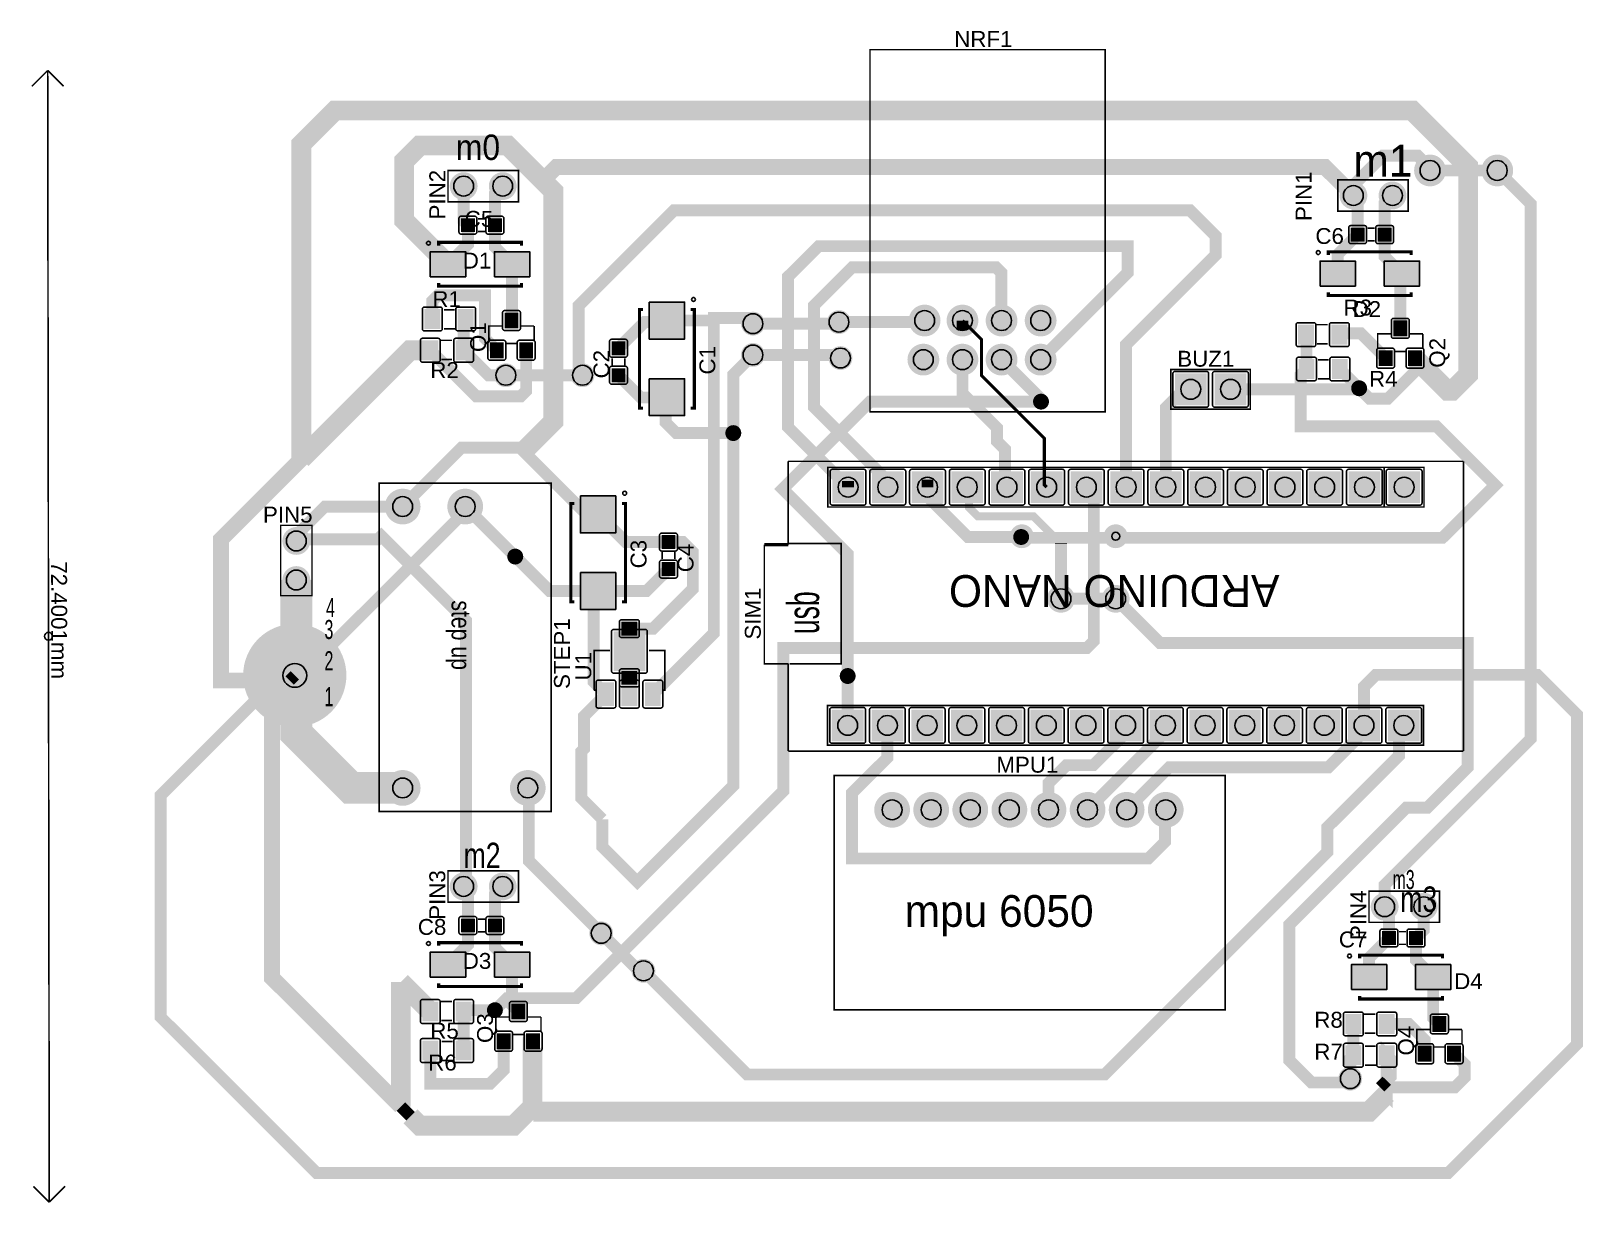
# Model space of a CAD drawing. Header units: centimetres. Extents: x -3.83 to 6.1, y -3.61 to 3.89.
import ezdxf

# ---------------------------------------------------------------- set-up
doc = ezdxf.new("R2010")
doc.units = ezdxf.units.CM
doc.layers.get('0').update_dxf_attribs({"linetype": 'CONTINUOUS'})
for name, color, linetype in [('1', 1, 'CONTINUOUS'), ('2', 2, 'CONTINUOUS'), ('3', 3, 'CONTINUOUS'), ('4', 4, 'CONTINUOUS'), ('5', 5, 'CONTINUOUS'), ('6', 6, 'CONTINUOUS'), ('7', 7, 'CONTINUOUS')]:
    doc.layers.add(name, color=color, linetype=linetype)

msp = doc.modelspace()

# ---------------------------------------------------------------- texts
at = {"layer": '3'}
for s, height, width, p in [('NRF1', 0.1016, 1.05, (2.07722, 3.79048)), ('NRF1', 0.1016, 1.05, (2.07722, 3.79048)), ('NRF1', 0.1016, 1.05, (2.07722, 3.79048)), ('m0', 0.16256, 0.9375, (-1.11, 3.06712)), ('m0', 0.16256, 0.9375, (-1.11, 3.06712)), ('m0', 0.16256, 0.9375, (-1.11, 3.06712)), ('C5', 0.1016, 1.05, (-1.05304, 2.63998)), ('C5', 0.1016, 1.05, (-1.05304, 2.63998)), ('C5', 0.1016, 1.05, (-1.05304, 2.63998)), ('C6', 0.1016, 1.05, (4.38696, 2.52998)), ('C6', 0.1016, 1.05, (4.38696, 2.52998)), ('C6', 0.1016, 1.05, (4.38696, 2.52998)), ('D1', 0.1016, 1.05, (-1.06543, 2.3727)), ('D1', 0.1016, 1.05, (-1.06543, 2.3727)), ('D1', 0.1016, 1.05, (-1.06543, 2.3727)), ('R1', 0.1016, 1.05, (-1.26, 2.1262)), ('R1', 0.1016, 1.05, (-1.26, 2.1262)), ('R1', 0.1016, 1.05, (-1.26, 2.1262)), ('R3', 0.1016, 1.05, (4.56664, 2.0722)), ('R3', 0.1016, 1.05, (4.56664, 2.0722)), ('R3', 0.1016, 1.05, (4.56664, 2.0722)), ('D2', 0.1016, 1.05, (4.62457, 2.0627)), ('D2', 0.1016, 1.05, (4.62457, 2.0627)), ('D2', 0.1016, 1.05, (4.62457, 2.0627)), ('BUZ1', 0.1016, 1.05, (3.50364, 1.74478)), ('BUZ1', 0.1016, 1.05, (3.50364, 1.74478)), ('BUZ1', 0.1016, 1.05, (3.50364, 1.74478)), ('R2', 0.1016, 1.05, (-1.27336, 1.6722)), ('R2', 0.1016, 1.05, (-1.27336, 1.6722)), ('R2', 0.1016, 1.05, (-1.27336, 1.6722)), ('R4', 0.1016, 1.05, (4.73, 1.6162)), ('R4', 0.1016, 1.05, (4.73, 1.6162)), ('R4', 0.1016, 1.05, (4.73, 1.6162)), ('PIN5', 0.1016, 1.05, (-2.34336, 0.74778)), ('PIN5', 0.1016, 1.05, (-2.34336, 0.74778)), ('PIN5', 0.1016, 1.05, (-2.34336, 0.74778)), ('4', 0.12192, 0.625, (-1.94, 0.14284)), ('4', 0.12192, 0.625, (-1.94, 0.14284)), ('4', 0.12192, 0.625, (-1.94, 0.14284)), ('3', 0.12192, 0.625, (-1.95, 0.00284)), ('3', 0.12192, 0.625, (-1.95, 0.00284)), ('3', 0.12192, 0.625, (-1.95, 0.00284)), ('2', 0.12192, 0.625, (-1.95, -0.19716)), ('2', 0.12192, 0.625, (-1.95, -0.19716)), ('2', 0.12192, 0.625, (-1.95, -0.19716)), ('1', 0.12192, 0.625, (-1.95, -0.42716)), ('1', 0.12192, 0.625, (-1.95, -0.42716)), ('1', 0.12192, 0.625, (-1.95, -0.42716)), ('MPU1', 0.1016, 1.05, (2.34664, -0.85222)), ('MPU1', 0.1016, 1.05, (2.34664, -0.85222)), ('MPU1', 0.1016, 1.05, (2.34664, -0.85222)), ('m2', 0.16256, 0.78125, (-1.06, -1.46288)), ('m2', 0.16256, 0.78125, (-1.06, -1.46288)), ('m2', 0.16256, 0.78125, (-1.06, -1.46288)), ('m3', 0.12192, 0.625, (4.88, -1.59716)), ('m3', 0.12192, 0.625, (4.88, -1.59716)), ('m3', 0.12192, 0.625, (4.88, -1.59716)), ('m3', 0.16256, 0.78125, (4.93, -1.74288)), ('m3', 0.16256, 0.78125, (4.93, -1.74288)), ('m3', 0.16256, 0.78125, (4.93, -1.74288)), ('C8', 0.1016, 1.05, (-1.35304, -1.89002)), ('C8', 0.1016, 1.05, (-1.35304, -1.89002)), ('C8', 0.1016, 1.05, (-1.35304, -1.89002)), ('C7', 0.1016, 1.05, (4.53696, -1.97002)), ('C7', 0.1016, 1.05, (4.53696, -1.97002)), ('C7', 0.1016, 1.05, (4.53696, -1.97002)), ('D3', 0.1016, 1.05, (-1.06543, -2.1073)), ('D3', 0.1016, 1.05, (-1.06543, -2.1073)), ('D3', 0.1016, 1.05, (-1.06543, -2.1073)), ('D4', 0.1016, 1.05, (5.27457, -2.2373)), ('D4', 0.1016, 1.05, (5.27457, -2.2373)), ('D4', 0.1016, 1.05, (5.27457, -2.2373)), ('R8', 0.1016, 1.05, (4.38, -2.4838)), ('R8', 0.1016, 1.05, (4.38, -2.4838)), ('R8', 0.1016, 1.05, (4.38, -2.4838)), ('R5', 0.1016, 1.05, (-1.27336, -2.5538)), ('R5', 0.1016, 1.05, (-1.27336, -2.5538)), ('R5', 0.1016, 1.05, (-1.27336, -2.5538)), ('R6', 0.1016, 1.05, (-1.28672, -2.7578)), ('R6', 0.1016, 1.05, (-1.28672, -2.7578)), ('R6', 0.1016, 1.05, (-1.28672, -2.7578)), ('R7', 0.1016, 1.05, (4.38, -2.6878)), ('R7', 0.1016, 1.05, (4.38, -2.6878)), ('R7', 0.1016, 1.05, (4.38, -2.6878))]:
    msp.add_text(s, height=height, dxfattribs=dict(at, width=width)).set_placement(p)
for s, p in [('m1', (4.63, 2.9614)), ('m1', (4.63, 2.9614)), ('m1', (4.63, 2.9614)), ('mpu 6050', (1.76, -1.8386)), ('mpu 6050', (1.76, -1.8386)), ('mpu 6050', (1.76, -1.8386))]:
    msp.add_text(s, height=0.2032, dxfattribs=at).set_placement(p)
for s, height, rotation, width, p in [('PIN2', 0.1016, 90, 1.05, (-1.17778, 2.68664)), ('PIN2', 0.1016, 90, 1.05, (-1.17778, 2.68664)), ('PIN2', 0.1016, 90, 1.05, (-1.17778, 2.68664)), ('PIN1', 0.1016, 90, 1.05, (4.36222, 2.67664)), ('PIN1', 0.1016, 90, 1.05, (4.36222, 2.67664)), ('PIN1', 0.1016, 90, 1.05, (4.36222, 2.67664)), ('Q1', 0.1016, 90, 1.05, (-0.91654, 1.83857)), ('Q1', 0.1016, 90, 1.05, (-0.91654, 1.83857)), ('Q1', 0.1016, 90, 1.05, (-0.91654, 1.83857)), ('Q2', 0.1016, 90, 1.05, (5.21744, 1.73807)), ('Q2', 0.1016, 90, 1.05, (5.21744, 1.73807)), ('Q2', 0.1016, 90, 1.05, (5.21744, 1.73807)), ('C2', 0.1016, 90, 1.05, (-0.12842, 1.66968)), ('C2', 0.1016, 90, 1.05, (-0.12842, 1.66968)), ('C2', 0.1016, 90, 1.05, (-0.12842, 1.66968)), ('C1', 0.1016, 90, 1.05, (0.5493, 1.69457)), ('C1', 0.1016, 90, 1.05, (0.5493, 1.69457)), ('C1', 0.1016, 90, 1.05, (0.5493, 1.69457)), ('C3', 0.1016, 90, 1.05, (0.1093, 0.45457)), ('C3', 0.1016, 90, 1.05, (0.1093, 0.45457)), ('C3', 0.1016, 90, 1.05, (0.1093, 0.45457)), ('C4', 0.1016, 90, 1.05, (0.41002, 0.42968)), ('C4', 0.1016, 90, 1.05, (0.41002, 0.42968)), ('C4', 0.1016, 90, 1.05, (0.41002, 0.42968)), ('72.4001mm', 0.1016, -89.900002, 1.05, (-3.698058, 0.50009)), ('SIM1', 0.1016, 90, 1.05, (0.8401, -0.0008)), ('SIM1', 0.1016, 90, 1.05, (0.8401, -0.0008)), ('SIM1', 0.1016, 90, 1.05, (0.8401, -0.0008)), ('usb', 0.2032, 90, 0.625, (1.21314, 0.034)), ('usb', 0.2032, 90, 0.625, (1.21314, 0.034)), ('usb', 0.2032, 90, 0.625, (1.21314, 0.034)), ('step up', 0.12192, -90, 0.833333, (-1.13716, 0.25)), ('step up', 0.12192, -90, 0.833333, (-1.13716, 0.25)), ('step up', 0.12192, -90, 0.833333, (-1.13716, 0.25)), ('STEP1', 0.1016, 90, 1.05, (-0.38062, -0.3167)), ('STEP1', 0.1016, 90, 1.05, (-0.38062, -0.3167)), ('STEP1', 0.1016, 90, 1.05, (-0.38062, -0.3167)), ('U1', 0.1016, 90, 1.05, (-0.24384, -0.263005)), ('U1', 0.1016, 90, 1.05, (-0.24384, -0.263005)), ('U1', 0.1016, 90, 1.05, (-0.24384, -0.263005)), ('PIN3', 0.1016, 90, 1.05, (-1.17778, -1.79336)), ('PIN3', 0.1016, 90, 1.05, (-1.17778, -1.79336)), ('PIN3', 0.1016, 90, 1.05, (-1.17778, -1.79336)), ('PIN4', 0.1016, 90, 1.05, (4.71222, -1.92336)), ('PIN4', 0.1016, 90, 1.05, (4.71222, -1.92336)), ('PIN4', 0.1016, 90, 1.05, (4.71222, -1.92336)), ('Q3', 0.1016, 90, 1.05, (-0.87256, -2.58193)), ('Q3', 0.1016, 90, 1.05, (-0.87256, -2.58193)), ('Q3', 0.1016, 90, 1.05, (-0.87256, -2.58193)), ('Q4', 0.1016, 90, 1.05, (5.01744, -2.66193)), ('Q4', 0.1016, 90, 1.05, (5.01744, -2.66193)), ('Q4', 0.1016, 90, 1.05, (5.01744, -2.66193))]:
    msp.add_text(s, height=height, rotation=rotation, dxfattribs=dict(at, width=width)).set_placement(p)
msp.add_text('ARDUINO NANO', height=0.2032, rotation=180, dxfattribs=at).set_placement((4.15686, 0.41146))
msp.add_text('ARDUINO NANO', height=0.2032, rotation=180, dxfattribs=at).set_placement((4.15686, 0.41146))
msp.add_text('ARDUINO NANO', height=0.2032, rotation=180, dxfattribs=at).set_placement((4.15686, 0.41146))

# ---------------------------------------------------------------- blocks, each defined once
blk = doc.blocks.new('RPAD')
blk.add_trace([(-0.5, -0.5), (-0.5, 0.5), (0.5, -0.5), (0.5, 0.5)])
blk = doc.blocks.new('EPAD')
at = {"const_width": 0.5}
blk.add_lwpolyline([(-0.25, 0, 1), (0.25, 0, 1)], format="xyb", close=True, dxfattribs=at)

# ---------------------------------------------------------------- linework, layer by layer
for centre, radius in [((5.12, 3), 0.0635), ((5.55, 3), 0.0635), ((-1.06, 2.9), 0.0635), ((-0.81, 2.9), 0.0635), ((4.63, 2.84), 0.0635), ((4.88, 2.84), 0.0635), ((1.34, 2.03), 0.0635), ((1.888, 2.04), 0.0635), ((2.13, 2.04), 0.0635), ((2.38, 2.04), 0.0635), ((2.63, 2.04), 0.0635), ((0.79, 2.02), 0.0635), ((0.79, 1.82), 0.0635), ((1.35, 1.8), 0.0635), ((1.88, 1.79), 0.0635), ((2.13, 1.79), 0.0635), ((2.38, 1.79), 0.0635), ((2.63, 1.79), 0.0635), ((-0.79, 1.69), 0.0635), ((-0.3, 1.69), 0.0635), ((3.59, 1.6), 0.0635), ((3.844, 1.6), 0.0635), ((4.66668, 1.60668), 0.0254), ((2.632338, 1.521247), 0.0254), ((0.664477, 1.32), 0.0254), ((1.39854, 0.974), 0.0635), ((1.65254, 0.974), 0.0635), ((1.90654, 0.974), 0.0635), ((2.16054, 0.974), 0.0635), ((2.41454, 0.974), 0.0635), ((2.66854, 0.974), 0.0635), ((2.92254, 0.974), 0.0635), ((3.17654, 0.974), 0.0635), ((3.43054, 0.974), 0.0635), ((3.68454, 0.974), 0.0635), ((3.93854, 0.974), 0.0635), ((4.19254, 0.974), 0.0635), ((4.44654, 0.974), 0.0635), ((4.70054, 0.974), 0.0635), ((4.95454, 0.974), 0.0635), ((-1.45, 0.85), 0.0635), ((-1.05, 0.85), 0.0635), ((-2.13, 0.63), 0.0635), ((2.505277, 0.655277), 0.0254), ((2.51, 0.66), 0.0254), ((3.11, 0.66), 0.0254), ((-0.73, 0.53), 0.0254), ((-2.13, 0.38), 0.0635), ((2.76, 0.26), 0.0635), ((3.11, 0.26), 0.0635), ((-2.14, -0.23), 0.0762), ((1.396, -0.234), 0.0254), ((1.396, -0.55), 0.0635), ((1.65, -0.55), 0.0635), ((1.904, -0.55), 0.0635), ((2.158, -0.55), 0.0635), ((2.412, -0.55), 0.0635), ((2.666, -0.55), 0.0635), ((2.92, -0.55), 0.0635), ((3.174, -0.55), 0.0635), ((3.428, -0.55), 0.0635), ((3.682, -0.55), 0.0635), ((3.936, -0.55), 0.0635), ((4.19, -0.55), 0.0635), ((4.444, -0.55), 0.0635), ((4.698, -0.55), 0.0635), ((4.952, -0.55), 0.0635), ((-1.45, -0.95), 0.0635), ((-0.65, -0.95), 0.0635), ((1.68, -1.09), 0.0635), ((1.93, -1.09), 0.0635), ((2.18, -1.09), 0.0635), ((2.43, -1.09), 0.0635), ((2.68, -1.09), 0.0635), ((2.93, -1.09), 0.0635), ((3.18, -1.09), 0.0635), ((3.43, -1.09), 0.0635), ((-1.06, -1.58), 0.0635), ((-0.81, -1.58), 0.0635), ((4.83, -1.71), 0.0635), ((5.08, -1.71), 0.0635), ((-0.18, -1.88), 0.0635), ((0.09, -2.12), 0.0635), ((-0.86, -2.371818), 0.0254), ((4.61, -2.81), 0.0635)]:
    msp.add_circle(centre, radius)
at = {"layer": '2'}
for points, const_width in [([(1.53888, 1.45646), (3.04228, 1.45646), (3.04228, 3.7727), (1.53888, 3.7727), (1.53888, 1.45646)], 0.01016), ([(1.53888, 1.45646), (3.04228, 1.45646), (3.04228, 3.7727), (1.53888, 3.7727), (1.53888, 1.45646)], 0.01016), ([(1.53888, 1.45646), (3.04228, 1.45646), (3.04228, 3.7727), (1.53888, 3.7727), (1.53888, 1.45646)], 0.01016), ([(-3.72, 3.64), (-3.821459, 3.538259)], 0.01016), ([(-3.71, -3.6), (-3.72, 3.64)], 0.01016), ([(-3.72, 3.64), (-3.618259, 3.53854)], 0.01016), ([(-1.16, 2.8), (-0.71, 2.8), (-0.71, 3), (-1.16, 3), (-1.16, 2.8)], 0.01016), ([(-1.16, 2.8), (-0.71, 2.8), (-0.71, 3), (-1.16, 3), (-1.16, 2.8)], 0.01016), ([(-1.16, 2.8), (-0.71, 2.8), (-0.71, 3), (-1.16, 3), (-1.16, 2.8)], 0.01016), ([(4.53, 2.74), (4.98, 2.74), (4.98, 2.94), (4.53, 2.94), (4.53, 2.74)], 0.01016), ([(4.53, 2.74), (4.98, 2.74), (4.98, 2.94), (4.53, 2.94), (4.53, 2.74)], 0.01016), ([(4.53, 2.74), (4.98, 2.74), (4.98, 2.94), (4.53, 2.94), (4.53, 2.74)], 0.01016), ([(-0.9235, 2.69064), (-0.96922, 2.69064)], 0.01016), ([(-0.9235, 2.69064), (-0.96922, 2.69064)], 0.01016), ([(-0.9235, 2.69064), (-0.96922, 2.69064)], 0.01016), ([(-0.9235, 2.60936), (-0.96922, 2.60936)], 0.01016), ([(-0.9235, 2.60936), (-0.96922, 2.60936)], 0.01016), ([(-0.9235, 2.60936), (-0.96922, 2.60936)], 0.01016), ([(4.7665, 2.63064), (4.72078, 2.63064)], 0.01016), ([(4.7665, 2.63064), (4.72078, 2.63064)], 0.01016), ([(4.7665, 2.63064), (4.72078, 2.63064)], 0.01016), ([(-1.22, 2.52), (-1.22, 2.54), (-0.69, 2.54), (-0.69, 2.52)], 0.02), ([(-1.22, 2.52), (-1.22, 2.54), (-0.69, 2.54), (-0.69, 2.52)], 0.02), ([(-1.22, 2.52), (-1.22, 2.54), (-0.69, 2.54), (-0.69, 2.52)], 0.02), ([(4.47, 2.46), (4.47, 2.48), (5, 2.48), (5, 2.46)], 0.02), ([(4.47, 2.46), (4.47, 2.48), (5, 2.48), (5, 2.46)], 0.02), ([(4.47, 2.46), (4.47, 2.48), (5, 2.48), (5, 2.46)], 0.02), ([(4.7665, 2.54936), (4.72078, 2.54936)], 0.01016), ([(4.7665, 2.54936), (4.72078, 2.54936)], 0.01016), ([(4.7665, 2.54936), (4.72078, 2.54936)], 0.01016), ([(-1.22, 2.28), (-1.22, 2.26), (-0.69, 2.26), (-0.69, 2.28)], 0.02), ([(-1.22, 2.28), (-1.22, 2.26), (-0.69, 2.26), (-0.69, 2.28)], 0.02), ([(-1.22, 2.28), (-1.22, 2.26), (-0.69, 2.26), (-0.69, 2.28)], 0.02), ([(4.47, 2.22), (4.47, 2.2), (5, 2.2), (5, 2.22)], 0.02), ([(4.47, 2.22), (4.47, 2.2), (5, 2.2), (5, 2.22)], 0.02), ([(4.47, 2.22), (4.47, 2.2), (5, 2.2), (5, 2.22)], 0.02), ([(-1.18634, 2.10842), (-1.11776, 2.10842)], 0.01016), ([(-1.18634, 2.10842), (-1.11776, 2.10842)], 0.01016), ([(-1.18634, 2.10842), (-1.11776, 2.10842)], 0.01016), ([(0.0875, 2.11), (0.065, 2.11), (0.065, 1.48), (0.0875, 1.48)], 0.02), ([(0.0875, 2.11), (0.065, 2.11), (0.065, 1.48), (0.0875, 1.48)], 0.02), ([(0.0875, 2.11), (0.065, 2.11), (0.065, 1.48), (0.0875, 1.48)], 0.02), ([(0.3925, 2.11), (0.415, 2.11), (0.415, 1.48), (0.3925, 1.48)], 0.02), ([(0.3925, 2.11), (0.415, 2.11), (0.415, 1.48), (0.3925, 1.48)], 0.02), ([(0.3925, 2.11), (0.415, 2.11), (0.415, 1.48), (0.3925, 1.48)], 0.02), ([(-1.18634, 1.9865), (-1.11522, 1.9865)], 0.01016), ([(-1.18634, 1.9865), (-1.11522, 1.9865)], 0.01016), ([(-1.18634, 1.9865), (-1.11522, 1.9865)], 0.01016), ([(-0.89876, 1.91096), (-0.89876, 2.00494), (-0.8124, 2.00494)], 0.01016), ([(-0.89876, 1.91096), (-0.89876, 2.00494), (-0.8124, 2.00494)], 0.01016), ([(-0.89876, 1.91096), (-0.89876, 2.00494), (-0.8124, 2.00494)], 0.01016), ([(-0.6092, 2.00494), (-0.6981, 2.00494)], 0.01016), ([(-0.6092, 2.00494), (-0.6981, 2.00494)], 0.01016), ([(-0.6092, 2.00494), (-0.6981, 2.00494)], 0.01016), ([(-0.6092, 2.00494), (-0.6092, 1.9135)], 0.01016), ([(-0.6092, 2.00494), (-0.6092, 1.9135)], 0.01016), ([(-0.6092, 2.00494), (-0.6092, 1.9135)], 0.01016), ([(4.46634, 2.0135), (4.39522, 2.0135)], 0.01016), ([(4.46634, 2.0135), (4.39522, 2.0135)], 0.01016), ([(4.46634, 2.0135), (4.39522, 2.0135)], 0.01016), ([(-1.13366, 1.9135), (-1.20478, 1.9135)], 0.01016), ([(-1.13366, 1.9135), (-1.20478, 1.9135)], 0.01016), ([(-1.13366, 1.9135), (-1.20478, 1.9135)], 0.01016), ([(-0.71588, 1.89318), (-0.787, 1.89318)], 0.01016), ([(-0.71588, 1.89318), (-0.787, 1.89318)], 0.01016), ([(-0.71588, 1.89318), (-0.787, 1.89318)], 0.01016), ([(4.46634, 1.89158), (4.39776, 1.89158)], 0.01016), ([(4.46634, 1.89158), (4.39776, 1.89158)], 0.01016), ([(4.46634, 1.89158), (4.39776, 1.89158)], 0.01016), ([(4.78522, 1.86046), (4.78522, 1.95444), (4.87158, 1.95444)], 0.01016), ([(4.78522, 1.86046), (4.78522, 1.95444), (4.87158, 1.95444)], 0.01016), ([(4.78522, 1.86046), (4.78522, 1.95444), (4.87158, 1.95444)], 0.01016), ([(5.07478, 1.95444), (4.98588, 1.95444)], 0.01016), ([(5.07478, 1.95444), (4.98588, 1.95444)], 0.01016), ([(5.07478, 1.95444), (4.98588, 1.95444)], 0.01016), ([(5.07478, 1.95444), (5.07478, 1.863)], 0.01016), ([(5.07478, 1.95444), (5.07478, 1.863)], 0.01016), ([(5.07478, 1.95444), (5.07478, 1.863)], 0.01016), ([(-1.13366, 1.79158), (-1.20224, 1.79158)], 0.01016), ([(-1.13366, 1.79158), (-1.20224, 1.79158)], 0.01016), ([(-1.13366, 1.79158), (-1.20224, 1.79158)], 0.01016), ([(-0.11064, 1.7535), (-0.11064, 1.79922)], 0.01016), ([(-0.11064, 1.7535), (-0.11064, 1.79922)], 0.01016), ([(-0.11064, 1.7535), (-0.11064, 1.79922)], 0.01016), ([(-0.02936, 1.7535), (-0.02936, 1.79922)], 0.01016), ([(-0.02936, 1.7535), (-0.02936, 1.79922)], 0.01016), ([(-0.02936, 1.7535), (-0.02936, 1.79922)], 0.01016), ([(4.40366, 1.78842), (4.47224, 1.78842)], 0.01016), ([(4.40366, 1.78842), (4.47224, 1.78842)], 0.01016), ([(4.40366, 1.78842), (4.47224, 1.78842)], 0.01016), ([(4.9681, 1.84268), (4.89698, 1.84268)], 0.01016), ([(4.9681, 1.84268), (4.89698, 1.84268)], 0.01016), ([(4.9681, 1.84268), (4.89698, 1.84268)], 0.01016), ([(3.463, 1.473), (3.971, 1.473), (3.971, 1.727), (3.463, 1.727), (3.463, 1.473)], 0.01016), ([(3.463, 1.473), (3.971, 1.473), (3.971, 1.727), (3.463, 1.727), (3.463, 1.473)], 0.01016), ([(3.463, 1.473), (3.971, 1.473), (3.971, 1.727), (3.463, 1.727), (3.463, 1.473)], 0.01016), ([(4.40366, 1.6665), (4.47478, 1.6665)], 0.01016), ([(4.40366, 1.6665), (4.47478, 1.6665)], 0.01016), ([(4.40366, 1.6665), (4.47478, 1.6665)], 0.01016), ([(5.333, 1.1391), (1.015, 1.1391)], 0.01016), ([(5.333, 1.1391), (1.015, 1.1391)], 0.01016), ([(5.333, 1.1391), (1.015, 1.1391)], 0.01016), ([(1.01536, 1.13966), (1.01536, 0.60626)], 0.01016), ([(1.01536, 1.13966), (1.01536, 0.60626)], 0.01016), ([(1.01536, 1.13966), (1.01536, 0.60626)], 0.01016), ([(1.26954, 0.847), (5.08154, 0.847), (5.08154, 1.101), (1.26954, 1.101), (1.26954, 0.847)], 0.01016), ([(1.26954, 0.847), (5.08154, 0.847), (5.08154, 1.101), (1.26954, 1.101), (1.26954, 0.847)], 0.01016), ([(1.26954, 0.847), (5.08154, 0.847), (5.08154, 1.101), (1.26954, 1.101), (1.26954, 0.847)], 0.01016), ([(4.82754, 0.847), (4.82754, 1.101)], 0.01016), ([(4.82754, 0.847), (4.82754, 1.101)], 0.01016), ([(4.82754, 0.847), (4.82754, 1.101)], 0.01016), ([(5.33336, -0.71454), (5.33336, 1.13966)], 0.01016), ([(5.33336, -0.71454), (5.33336, 1.13966)], 0.01016), ([(5.33336, -0.71454), (5.33336, 1.13966)], 0.01016), ([(-1.6, -1.1), (-0.5, -1.1), (-0.5, 1), (-1.6, 1), (-1.6, -1.1)], 0.01016), ([(-1.6, -1.1), (-0.5, -1.1), (-0.5, 1), (-1.6, 1), (-1.6, -1.1)], 0.01016), ([(-1.6, -1.1), (-0.5, -1.1), (-0.5, 1), (-1.6, 1), (-1.6, -1.1)], 0.01016), ([(-0.3525, 0.87), (-0.375, 0.87), (-0.375, 0.24), (-0.3525, 0.24)], 0.02), ([(-0.3525, 0.87), (-0.375, 0.87), (-0.375, 0.24), (-0.3525, 0.24)], 0.02), ([(-0.3525, 0.87), (-0.375, 0.87), (-0.375, 0.24), (-0.3525, 0.24)], 0.02), ([(-0.0475, 0.87), (-0.025, 0.87), (-0.025, 0.24), (-0.0475, 0.24)], 0.02), ([(-0.0475, 0.87), (-0.025, 0.87), (-0.025, 0.24), (-0.0475, 0.24)], 0.02), ([(-0.0475, 0.87), (-0.025, 0.87), (-0.025, 0.24), (-0.0475, 0.24)], 0.02), ([(-2.23, 0.28), (-2.03, 0.28), (-2.03, 0.73), (-2.23, 0.73), (-2.23, 0.28)], 0.01016), ([(-2.23, 0.28), (-2.03, 0.28), (-2.03, 0.73), (-2.23, 0.73), (-2.23, 0.28)], 0.01016), ([(-2.23, 0.28), (-2.03, 0.28), (-2.03, 0.73), (-2.23, 0.73), (-2.23, 0.28)], 0.01016), ([(1.01536, 0.60626), (0.86296, 0.60626)], 0.02032), ([(1.01536, 0.60626), (0.86296, 0.60626)], 0.02032), ([(1.01536, 0.60626), (0.86296, 0.60626)], 0.02032), ([(1.01536, -0.15574), (0.86296, -0.15574), (0.86296, 0.60626)], 0.01016), ([(1.01536, -0.15574), (0.86296, -0.15574), (0.86296, 0.60626)], 0.01016), ([(1.01536, -0.15574), (0.86296, -0.15574), (0.86296, 0.60626)], 0.01016), ([(1.02454, -0.156), (1.35454, -0.156), (1.35454, 0.614), (1.01454, 0.614)], 0.01016), ([(1.02454, -0.156), (1.35454, -0.156), (1.35454, 0.614), (1.01454, 0.614)], 0.01016), ([(1.02454, -0.156), (1.35454, -0.156), (1.35454, 0.614), (1.01454, 0.614)], 0.01016), ([(0.20936, 0.55922), (0.20936, 0.5135)], 0.01016), ([(0.20936, 0.55922), (0.20936, 0.5135)], 0.01016), ([(0.20936, 0.55922), (0.20936, 0.5135)], 0.01016), ([(0.29064, 0.55922), (0.29064, 0.5135)], 0.01016), ([(0.29064, 0.55922), (0.29064, 0.5135)], 0.01016), ([(0.29064, 0.55922), (0.29064, 0.5135)], 0.01016), ([(-0.22606, -0.3246), (-0.22606, -0.0706), (-0.12446, -0.0706)], 0.01016), ([(-0.22606, -0.3246), (-0.22606, -0.0706), (-0.12446, -0.0706)], 0.01016), ([(-0.22606, -0.3246), (-0.22606, -0.0706), (-0.12446, -0.0706)], 0.01016), ([(0.12446, -0.0706), (0.22606, -0.0706), (0.22606, -0.3246), (0.21844, -0.3246)], 0.01016), ([(0.12446, -0.0706), (0.22606, -0.0706), (0.22606, -0.3246), (0.21844, -0.3246)], 0.01016), ([(0.12446, -0.0706), (0.22606, -0.0706), (0.22606, -0.3246), (0.21844, -0.3246)], 0.01016), ([(1.01536, -0.15574), (1.01536, -0.71454)], 0.01016), ([(1.01536, -0.15574), (1.01536, -0.71454)], 0.01016), ([(1.01536, -0.15574), (1.01536, -0.71454)], 0.01016), ([(1.01536, -0.18114), (1.01536, -0.68914)], 0.00254), ([(1.01536, -0.18114), (1.01536, -0.68914)], 0.00254), ([(1.01536, -0.18114), (1.01536, -0.68914)], 0.00254), ([(-0.22606, -0.3246), (-0.21844, -0.3246)], 0.01016), ([(-0.22606, -0.3246), (-0.21844, -0.3246)], 0.01016), ([(-0.22606, -0.3246), (-0.21844, -0.3246)], 0.01016), ([(1.267, -0.677), (5.079, -0.677), (5.079, -0.423), (1.267, -0.423), (1.267, -0.677)], 0.01016), ([(1.267, -0.677), (5.079, -0.677), (5.079, -0.423), (1.267, -0.423), (1.267, -0.677)], 0.01016), ([(1.267, -0.677), (5.079, -0.677), (5.079, -0.423), (1.267, -0.423), (1.267, -0.677)], 0.01016), ([(5.33336, -0.71454), (1.01536, -0.71454)], 0.01016), ([(5.33336, -0.71454), (1.01536, -0.71454)], 0.01016), ([(5.33336, -0.71454), (1.01536, -0.71454)], 0.01016), ([(1.31, -2.37), (3.81, -2.37), (3.81, -0.87), (1.31, -0.87), (1.31, -2.37)], 0.01016), ([(1.31, -2.37), (3.81, -2.37), (3.81, -0.87), (1.31, -0.87), (1.31, -2.37)], 0.01016), ([(1.31, -2.37), (3.81, -2.37), (3.81, -0.87), (1.31, -0.87), (1.31, -2.37)], 0.01016), ([(-1.16, -1.68), (-0.71, -1.68), (-0.71, -1.48), (-1.16, -1.48), (-1.16, -1.68)], 0.01016), ([(-1.16, -1.68), (-0.71, -1.68), (-0.71, -1.48), (-1.16, -1.48), (-1.16, -1.68)], 0.01016), ([(-1.16, -1.68), (-0.71, -1.68), (-0.71, -1.48), (-1.16, -1.48), (-1.16, -1.68)], 0.01016), ([(4.73, -1.81), (5.18, -1.81), (5.18, -1.61), (4.73, -1.61), (4.73, -1.81)], 0.01016), ([(4.73, -1.81), (5.18, -1.81), (5.18, -1.61), (4.73, -1.61), (4.73, -1.81)], 0.01016), ([(4.73, -1.81), (5.18, -1.81), (5.18, -1.61), (4.73, -1.61), (4.73, -1.81)], 0.01016), ([(-0.9235, -1.78936), (-0.96922, -1.78936)], 0.01016), ([(-0.9235, -1.78936), (-0.96922, -1.78936)], 0.01016), ([(-0.9235, -1.78936), (-0.96922, -1.78936)], 0.01016), ([(-0.9235, -1.87064), (-0.96922, -1.87064)], 0.01016), ([(-0.9235, -1.87064), (-0.96922, -1.87064)], 0.01016), ([(-0.9235, -1.87064), (-0.96922, -1.87064)], 0.01016), ([(4.9665, -1.86936), (4.92078, -1.86936)], 0.01016), ([(4.9665, -1.86936), (4.92078, -1.86936)], 0.01016), ([(4.9665, -1.86936), (4.92078, -1.86936)], 0.01016), ([(-1.22, -1.96), (-1.22, -1.94), (-0.69, -1.94), (-0.69, -1.96)], 0.02), ([(-1.22, -1.96), (-1.22, -1.94), (-0.69, -1.94), (-0.69, -1.96)], 0.02), ([(-1.22, -1.96), (-1.22, -1.94), (-0.69, -1.94), (-0.69, -1.96)], 0.02), ([(4.9665, -1.95064), (4.92078, -1.95064)], 0.01016), ([(4.9665, -1.95064), (4.92078, -1.95064)], 0.01016), ([(4.9665, -1.95064), (4.92078, -1.95064)], 0.01016), ([(4.67, -2.04), (4.67, -2.02), (5.2, -2.02), (5.2, -2.04)], 0.02), ([(4.67, -2.04), (4.67, -2.02), (5.2, -2.02), (5.2, -2.04)], 0.02), ([(4.67, -2.04), (4.67, -2.02), (5.2, -2.02), (5.2, -2.04)], 0.02), ([(-1.22, -2.2), (-1.22, -2.22), (-0.69, -2.22), (-0.69, -2.2)], 0.02), ([(-1.22, -2.2), (-1.22, -2.22), (-0.69, -2.22), (-0.69, -2.2)], 0.02), ([(-1.22, -2.2), (-1.22, -2.22), (-0.69, -2.22), (-0.69, -2.2)], 0.02), ([(4.67, -2.28), (4.67, -2.3), (5.2, -2.3), (5.2, -2.28)], 0.02), ([(4.67, -2.28), (4.67, -2.3), (5.2, -2.3), (5.2, -2.28)], 0.02), ([(4.67, -2.28), (4.67, -2.3), (5.2, -2.3), (5.2, -2.28)], 0.02), ([(-1.13366, -2.3165), (-1.20478, -2.3165)], 0.01016), ([(-1.13366, -2.3165), (-1.20478, -2.3165)], 0.01016), ([(-1.13366, -2.3165), (-1.20478, -2.3165)], 0.01016), ([(-1.13366, -2.43842), (-1.20224, -2.43842)], 0.01016), ([(-1.13366, -2.43842), (-1.20224, -2.43842)], 0.01016), ([(-1.13366, -2.43842), (-1.20224, -2.43842)], 0.01016), ([(-0.85478, -2.50954), (-0.85478, -2.41556), (-0.76842, -2.41556)], 0.01016), ([(-0.85478, -2.50954), (-0.85478, -2.41556), (-0.76842, -2.41556)], 0.01016), ([(-0.85478, -2.50954), (-0.85478, -2.41556), (-0.76842, -2.41556)], 0.01016), ([(-0.56522, -2.41556), (-0.65412, -2.41556)], 0.01016), ([(-0.56522, -2.41556), (-0.65412, -2.41556)], 0.01016), ([(-0.56522, -2.41556), (-0.65412, -2.41556)], 0.01016), ([(-0.56522, -2.41556), (-0.56522, -2.507)], 0.01016), ([(-0.56522, -2.41556), (-0.56522, -2.507)], 0.01016), ([(-0.56522, -2.41556), (-0.56522, -2.507)], 0.01016), ([(4.7697, -2.3965), (4.69858, -2.3965)], 0.01016), ([(4.7697, -2.3965), (4.69858, -2.3965)], 0.01016), ([(4.7697, -2.3965), (4.69858, -2.3965)], 0.01016), ([(-1.1997, -2.57158), (-1.13112, -2.57158)], 0.01016), ([(-1.1997, -2.57158), (-1.13112, -2.57158)], 0.01016), ([(-1.1997, -2.57158), (-1.13112, -2.57158)], 0.01016), ([(-0.6719, -2.52732), (-0.74302, -2.52732)], 0.01016), ([(-0.6719, -2.52732), (-0.74302, -2.52732)], 0.01016), ([(-0.6719, -2.52732), (-0.74302, -2.52732)], 0.01016), ([(4.7697, -2.51842), (4.70112, -2.51842)], 0.01016), ([(4.7697, -2.51842), (4.70112, -2.51842)], 0.01016), ([(4.7697, -2.51842), (4.70112, -2.51842)], 0.01016), ([(5.03522, -2.58954), (5.03522, -2.49556), (5.12158, -2.49556)], 0.01016), ([(5.03522, -2.58954), (5.03522, -2.49556), (5.12158, -2.49556)], 0.01016), ([(5.03522, -2.58954), (5.03522, -2.49556), (5.12158, -2.49556)], 0.01016), ([(5.32478, -2.49556), (5.23588, -2.49556)], 0.01016), ([(5.32478, -2.49556), (5.23588, -2.49556)], 0.01016), ([(5.32478, -2.49556), (5.23588, -2.49556)], 0.01016), ([(5.32478, -2.49556), (5.32478, -2.587)], 0.01016), ([(5.32478, -2.49556), (5.32478, -2.587)], 0.01016), ([(5.32478, -2.49556), (5.32478, -2.587)], 0.01016), ([(4.70366, -2.60158), (4.77224, -2.60158)], 0.01016), ([(4.70366, -2.60158), (4.77224, -2.60158)], 0.01016), ([(4.70366, -2.60158), (4.77224, -2.60158)], 0.01016), ([(5.2181, -2.60732), (5.14698, -2.60732)], 0.01016), ([(5.2181, -2.60732), (5.14698, -2.60732)], 0.01016), ([(5.2181, -2.60732), (5.14698, -2.60732)], 0.01016), ([(-1.1997, -2.6935), (-1.12858, -2.6935)], 0.01016), ([(-1.1997, -2.6935), (-1.12858, -2.6935)], 0.01016), ([(-1.1997, -2.6935), (-1.12858, -2.6935)], 0.01016), ([(4.70366, -2.7235), (4.77478, -2.7235)], 0.01016), ([(4.70366, -2.7235), (4.77478, -2.7235)], 0.01016), ([(4.70366, -2.7235), (4.77478, -2.7235)], 0.01016), ([(-3.71, -3.6), (-3.81174, -3.49854)], 0.01016), ([(-3.71, -3.6), (-3.60854, -3.498259)], 0.01016)]:
    msp.add_lwpolyline(points, dxfattribs=dict(at, const_width=const_width))
at = {"layer": '3'}
for centre, radius in [((-1.285, 2.535), 0.0125), ((-1.285, 2.535), 0.0125), ((-1.285, 2.535), 0.0125), ((4.405, 2.475), 0.0125), ((4.405, 2.475), 0.0125), ((4.405, 2.475), 0.0125), ((0.41, 2.175), 0.0125), ((0.41, 2.175), 0.0125), ((0.41, 2.175), 0.0125), ((-0.03, 0.935), 0.0125), ((-0.03, 0.935), 0.0125), ((-0.03, 0.935), 0.0125), ((-3.715, 0.02), 0.0254), ((-1.285, -1.945), 0.0125), ((-1.285, -1.945), 0.0125), ((-1.285, -1.945), 0.0125), ((4.605, -2.025), 0.0125), ((4.605, -2.025), 0.0125), ((4.605, -2.025), 0.0125)]:
    msp.add_circle(centre, radius, dxfattribs=at)
at = {"layer": '4'}
for points in [[(-0.98827, 2.59285), (-1.07717, 2.59285), (-1.079729, 2.593108), (-1.082113, 2.593848), (-1.08427, 2.595019), (-1.08615, 2.59657), (-1.087701, 2.59845), (-1.088872, 2.600607), (-1.089612, 2.602991), (-1.08987, 2.60555), (-1.08987, 2.69445), (-1.089612, 2.697009), (-1.088872, 2.699393), (-1.087701, 2.70155), (-1.08615, 2.70343), (-1.08427, 2.704981), (-1.082113, 2.706152), (-1.079729, 2.706892), (-1.07717, 2.70715), (-0.98827, 2.70715), (-0.985711, 2.706892), (-0.983327, 2.706152), (-0.98117, 2.704981), (-0.97929, 2.70343), (-0.977739, 2.70155), (-0.976568, 2.699393), (-0.975828, 2.697009), (-0.97557, 2.69445), (-0.97557, 2.60555), (-0.975828, 2.602991), (-0.976568, 2.600607), (-0.977739, 2.59845), (-0.97929, 2.59657), (-0.98117, 2.595019), (-0.983327, 2.593848), (-0.985711, 2.593108), (-0.98827, 2.59285)], [(-0.81555, 2.59285), (-0.90445, 2.59285), (-0.907009, 2.593108), (-0.909393, 2.593848), (-0.91155, 2.595019), (-0.91343, 2.59657), (-0.914981, 2.59845), (-0.916152, 2.600607), (-0.916892, 2.602991), (-0.91715, 2.60555), (-0.91715, 2.69445), (-0.916892, 2.697009), (-0.916152, 2.699393), (-0.914981, 2.70155), (-0.91343, 2.70343), (-0.91155, 2.704981), (-0.909393, 2.706152), (-0.907009, 2.706892), (-0.90445, 2.70715), (-0.81555, 2.70715), (-0.812991, 2.706892), (-0.810607, 2.706152), (-0.80845, 2.704981), (-0.80657, 2.70343), (-0.805019, 2.70155), (-0.803848, 2.699393), (-0.803108, 2.697009), (-0.80285, 2.69445), (-0.80285, 2.60555), (-0.803108, 2.602991), (-0.803848, 2.600607), (-0.805019, 2.59845), (-0.80657, 2.59657), (-0.80845, 2.595019), (-0.810607, 2.593848), (-0.812991, 2.593108), (-0.81555, 2.59285)], [(4.70173, 2.53285), (4.61283, 2.53285), (4.610271, 2.533108), (4.607887, 2.533848), (4.60573, 2.535019), (4.60385, 2.53657), (4.602299, 2.53845), (4.601128, 2.540607), (4.600388, 2.542991), (4.60013, 2.54555), (4.60013, 2.63445), (4.600388, 2.637009), (4.601128, 2.639393), (4.602299, 2.64155), (4.60385, 2.64343), (4.60573, 2.644981), (4.607887, 2.646152), (4.610271, 2.646892), (4.61283, 2.64715), (4.70173, 2.64715), (4.704289, 2.646892), (4.706673, 2.646152), (4.70883, 2.644981), (4.71071, 2.64343), (4.712261, 2.64155), (4.713432, 2.639393), (4.714172, 2.637009), (4.71443, 2.63445), (4.71443, 2.54555), (4.714172, 2.542991), (4.713432, 2.540607), (4.712261, 2.53845), (4.71071, 2.53657), (4.70883, 2.535019), (4.706673, 2.533848), (4.704289, 2.533108), (4.70173, 2.53285)], [(4.87445, 2.53285), (4.78555, 2.53285), (4.782991, 2.533108), (4.780607, 2.533848), (4.77845, 2.535019), (4.77657, 2.53657), (4.775019, 2.53845), (4.773848, 2.540607), (4.773108, 2.542991), (4.77285, 2.54555), (4.77285, 2.63445), (4.773108, 2.637009), (4.773848, 2.639393), (4.775019, 2.64155), (4.77657, 2.64343), (4.77845, 2.644981), (4.780607, 2.646152), (4.782991, 2.646892), (4.78555, 2.64715), (4.87445, 2.64715), (4.877009, 2.646892), (4.879393, 2.646152), (4.88155, 2.644981), (4.88343, 2.64343), (4.884981, 2.64155), (4.886152, 2.639393), (4.886892, 2.637009), (4.88715, 2.63445), (4.88715, 2.54555), (4.886892, 2.542991), (4.886152, 2.540607), (4.884981, 2.53845), (4.88343, 2.53657), (4.88155, 2.535019), (4.879393, 2.533848), (4.877009, 2.533108), (4.87445, 2.53285)], [(-1.27303, 2.31999), (-1.27303, 2.48001), (-1.04697, 2.48001), (-1.04697, 2.31999), (-1.27303, 2.31999)], [(-0.86303, 2.31999), (-0.86303, 2.48001), (-0.63697, 2.48001), (-0.63697, 2.31999), (-0.86303, 2.31999)], [(4.41697, 2.25999), (4.41697, 2.42001), (4.64303, 2.42001), (4.64303, 2.25999), (4.41697, 2.25999)], [(4.82697, 2.25999), (4.82697, 2.42001), (5.05303, 2.42001), (5.05303, 2.25999), (4.82697, 2.25999)], [(-1.3108, 2.1262), (-1.2092, 2.1262), (-1.206641, 2.125942), (-1.204257, 2.125202), (-1.2021, 2.124031), (-1.20022, 2.12248), (-1.198669, 2.1206), (-1.197498, 2.118443), (-1.196758, 2.116059), (-1.1965, 2.1135), (-1.1965, 1.9865), (-1.196758, 1.983941), (-1.197498, 1.981557), (-1.198669, 1.9794), (-1.20022, 1.97752), (-1.2021, 1.975969), (-1.204257, 1.974798), (-1.206641, 1.974058), (-1.2092, 1.9738), (-1.3108, 1.9738), (-1.313359, 1.974058), (-1.315743, 1.974798), (-1.3179, 1.975969), (-1.31978, 1.97752), (-1.321331, 1.9794), (-1.322502, 1.981557), (-1.323242, 1.983941), (-1.3235, 1.9865), (-1.3235, 2.1135), (-1.323242, 2.116059), (-1.322502, 2.118443), (-1.321331, 2.1206), (-1.31978, 2.12248), (-1.3179, 2.124031), (-1.315743, 2.125202), (-1.313359, 2.125942), (-1.3108, 2.1262)], [(-1.09744, 2.1262), (-0.99584, 2.1262), (-0.993281, 2.125942), (-0.990897, 2.125202), (-0.98874, 2.124031), (-0.98686, 2.12248), (-0.985309, 2.1206), (-0.984138, 2.118443), (-0.983398, 2.116059), (-0.98314, 2.1135), (-0.98314, 1.9865), (-0.983398, 1.983941), (-0.984138, 1.981557), (-0.985309, 1.9794), (-0.98686, 1.97752), (-0.98874, 1.975969), (-0.990897, 1.974798), (-0.993281, 1.974058), (-0.99584, 1.9738), (-1.09744, 1.9738), (-1.099999, 1.974058), (-1.102383, 1.974798), (-1.10454, 1.975969), (-1.10642, 1.97752), (-1.107971, 1.9794), (-1.109142, 1.981557), (-1.109882, 1.983941), (-1.11014, 1.9865), (-1.11014, 2.1135), (-1.109882, 2.116059), (-1.109142, 2.118443), (-1.107971, 2.1206), (-1.10642, 2.12248), (-1.10454, 2.124031), (-1.102383, 2.125202), (-1.099999, 2.125942), (-1.09744, 2.1262)], [(-0.70953, 1.977), (-0.79843, 1.977), (-0.800989, 1.977258), (-0.803373, 1.977998), (-0.80553, 1.979169), (-0.80741, 1.98072), (-0.808961, 1.9826), (-0.810132, 1.984757), (-0.810872, 1.987141), (-0.81113, 1.9897), (-0.81113, 2.0913), (-0.810872, 2.093859), (-0.810132, 2.096243), (-0.808961, 2.0984), (-0.80741, 2.10028), (-0.80553, 2.101831), (-0.803373, 2.103002), (-0.800989, 2.103742), (-0.79843, 2.104), (-0.70953, 2.104), (-0.706971, 2.103742), (-0.704587, 2.103002), (-0.70243, 2.101831), (-0.70055, 2.10028), (-0.698999, 2.0984), (-0.697828, 2.096243), (-0.697088, 2.093859), (-0.69683, 2.0913), (-0.69683, 1.9897), (-0.697088, 1.987141), (-0.697828, 1.984757), (-0.698999, 1.9826), (-0.70055, 1.98072), (-0.70243, 1.979169), (-0.704587, 1.977998), (-0.706971, 1.977258), (-0.70953, 1.977)], [(0.12697, 2.15811), (0.35303, 2.15811), (0.35303, 1.92189), (0.12697, 1.92189), (0.12697, 2.15811)], [(4.37744, 1.8738), (4.27584, 1.8738), (4.273281, 1.874058), (4.270897, 1.874798), (4.26874, 1.875969), (4.26686, 1.87752), (4.265309, 1.8794), (4.264138, 1.881557), (4.263398, 1.883941), (4.26314, 1.8865), (4.26314, 2.0135), (4.263398, 2.016059), (4.264138, 2.018443), (4.265309, 2.0206), (4.26686, 2.02248), (4.26874, 2.024031), (4.270897, 2.025202), (4.273281, 2.025942), (4.27584, 2.0262), (4.37744, 2.0262), (4.379999, 2.025942), (4.382383, 2.025202), (4.38454, 2.024031), (4.38642, 2.02248), (4.387971, 2.0206), (4.389142, 2.018443), (4.389882, 2.016059), (4.39014, 2.0135), (4.39014, 1.8865), (4.389882, 1.883941), (4.389142, 1.881557), (4.387971, 1.8794), (4.38642, 1.87752), (4.38454, 1.875969), (4.382383, 1.874798), (4.379999, 1.874058), (4.37744, 1.8738)], [(4.5908, 1.8738), (4.4892, 1.8738), (4.486641, 1.874058), (4.484257, 1.874798), (4.4821, 1.875969), (4.48022, 1.87752), (4.478669, 1.8794), (4.477498, 1.881557), (4.476758, 1.883941), (4.4765, 1.8865), (4.4765, 2.0135), (4.476758, 2.016059), (4.477498, 2.018443), (4.478669, 2.0206), (4.48022, 2.02248), (4.4821, 2.024031), (4.484257, 2.025202), (4.486641, 2.025942), (4.4892, 2.0262), (4.5908, 2.0262), (4.593359, 2.025942), (4.595743, 2.025202), (4.5979, 2.024031), (4.59978, 2.02248), (4.601331, 2.0206), (4.602502, 2.018443), (4.603242, 2.016059), (4.6035, 2.0135), (4.6035, 1.8865), (4.603242, 1.883941), (4.602502, 1.881557), (4.601331, 1.8794), (4.59978, 1.87752), (4.5979, 1.875969), (4.595743, 1.874798), (4.593359, 1.874058), (4.5908, 1.8738)], [(4.97445, 1.9265), (4.88555, 1.9265), (4.882991, 1.926758), (4.880607, 1.927498), (4.87845, 1.928669), (4.87657, 1.93022), (4.875019, 1.9321), (4.873848, 1.934257), (4.873108, 1.936641), (4.87285, 1.9392), (4.87285, 2.0408), (4.873108, 2.043359), (4.873848, 2.045743), (4.875019, 2.0479), (4.87657, 2.04978), (4.87845, 2.051331), (4.880607, 2.052502), (4.882991, 2.053242), (4.88555, 2.0535), (4.97445, 2.0535), (4.977009, 2.053242), (4.979393, 2.052502), (4.98155, 2.051331), (4.98343, 2.04978), (4.984981, 2.0479), (4.986152, 2.045743), (4.986892, 2.043359), (4.98715, 2.0408), (4.98715, 1.9392), (4.986892, 1.936641), (4.986152, 1.934257), (4.984981, 1.9321), (4.98343, 1.93022), (4.98155, 1.928669), (4.979393, 1.927498), (4.977009, 1.926758), (4.97445, 1.9265)], [(-1.22256, 1.7738), (-1.32416, 1.7738), (-1.326719, 1.774058), (-1.329103, 1.774798), (-1.33126, 1.775969), (-1.33314, 1.77752), (-1.334691, 1.7794), (-1.335862, 1.781557), (-1.336602, 1.783941), (-1.33686, 1.7865), (-1.33686, 1.9135), (-1.336602, 1.916059), (-1.335862, 1.918443), (-1.334691, 1.9206), (-1.33314, 1.92248), (-1.33126, 1.924031), (-1.329103, 1.925202), (-1.326719, 1.925942), (-1.32416, 1.9262), (-1.22256, 1.9262), (-1.220001, 1.925942), (-1.217617, 1.925202), (-1.21546, 1.924031), (-1.21358, 1.92248), (-1.212029, 1.9206), (-1.210858, 1.918443), (-1.210118, 1.916059), (-1.20986, 1.9135), (-1.20986, 1.7865), (-1.210118, 1.783941), (-1.210858, 1.781557), (-1.212029, 1.7794), (-1.21358, 1.77752), (-1.21546, 1.775969), (-1.217617, 1.774798), (-1.220001, 1.774058), (-1.22256, 1.7738)], [(-1.0092, 1.7738), (-1.1108, 1.7738), (-1.113359, 1.774058), (-1.115743, 1.774798), (-1.1179, 1.775969), (-1.11978, 1.77752), (-1.121331, 1.7794), (-1.122502, 1.781557), (-1.123242, 1.783941), (-1.1235, 1.7865), (-1.1235, 1.9135), (-1.123242, 1.916059), (-1.122502, 1.918443), (-1.121331, 1.9206), (-1.11978, 1.92248), (-1.1179, 1.924031), (-1.115743, 1.925202), (-1.113359, 1.925942), (-1.1108, 1.9262), (-1.0092, 1.9262), (-1.006641, 1.925942), (-1.004257, 1.925202), (-1.0021, 1.924031), (-1.00022, 1.92248), (-0.998669, 1.9206), (-0.997498, 1.918443), (-0.996758, 1.916059), (-0.9965, 1.9135), (-0.9965, 1.7865), (-0.996758, 1.783941), (-0.997498, 1.781557), (-0.998669, 1.7794), (-1.00022, 1.77752), (-1.0021, 1.775969), (-1.004257, 1.774798), (-1.006641, 1.774058), (-1.0092, 1.7738)], [(-0.80351, 1.7865), (-0.89241, 1.7865), (-0.894969, 1.786758), (-0.897353, 1.787498), (-0.89951, 1.788669), (-0.90139, 1.79022), (-0.902941, 1.7921), (-0.904112, 1.794257), (-0.904852, 1.796641), (-0.90511, 1.7992), (-0.90511, 1.9008), (-0.904852, 1.903359), (-0.904112, 1.905743), (-0.902941, 1.9079), (-0.90139, 1.90978), (-0.89951, 1.911331), (-0.897353, 1.912502), (-0.894969, 1.913242), (-0.89241, 1.9135), (-0.80351, 1.9135), (-0.800951, 1.913242), (-0.798567, 1.912502), (-0.79641, 1.911331), (-0.79453, 1.90978), (-0.792979, 1.9079), (-0.791808, 1.905743), (-0.791068, 1.903359), (-0.79081, 1.9008), (-0.79081, 1.7992), (-0.791068, 1.796641), (-0.791808, 1.794257), (-0.792979, 1.7921), (-0.79453, 1.79022), (-0.79641, 1.788669), (-0.798567, 1.787498), (-0.800951, 1.786758), (-0.80351, 1.7865)], [(-0.61555, 1.7865), (-0.70445, 1.7865), (-0.707009, 1.786758), (-0.709393, 1.787498), (-0.71155, 1.788669), (-0.71343, 1.79022), (-0.714981, 1.7921), (-0.716152, 1.794257), (-0.716892, 1.796641), (-0.71715, 1.7992), (-0.71715, 1.9008), (-0.716892, 1.903359), (-0.716152, 1.905743), (-0.714981, 1.9079), (-0.71343, 1.90978), (-0.71155, 1.911331), (-0.709393, 1.912502), (-0.707009, 1.913242), (-0.70445, 1.9135), (-0.61555, 1.9135), (-0.612991, 1.913242), (-0.610607, 1.912502), (-0.60845, 1.911331), (-0.60657, 1.90978), (-0.605019, 1.9079), (-0.603848, 1.905743), (-0.603108, 1.903359), (-0.60285, 1.9008), (-0.60285, 1.7992), (-0.603108, 1.796641), (-0.603848, 1.794257), (-0.605019, 1.7921), (-0.60657, 1.79022), (-0.60845, 1.788669), (-0.610607, 1.787498), (-0.612991, 1.786758), (-0.61555, 1.7865)], [(-0.12715, 1.81827), (-0.12715, 1.90717), (-0.126892, 1.909729), (-0.126152, 1.912113), (-0.124981, 1.91427), (-0.12343, 1.91615), (-0.12155, 1.917701), (-0.119393, 1.918872), (-0.117009, 1.919612), (-0.11445, 1.91987), (-0.02555, 1.91987), (-0.022991, 1.919612), (-0.020607, 1.918872), (-0.01845, 1.917701), (-0.01657, 1.91615), (-0.015019, 1.91427), (-0.013848, 1.912113), (-0.013108, 1.909729), (-0.01285, 1.90717), (-0.01285, 1.81827), (-0.013108, 1.815711), (-0.013848, 1.813327), (-0.015019, 1.81117), (-0.01657, 1.80929), (-0.01845, 1.807739), (-0.020607, 1.806568), (-0.022991, 1.805828), (-0.02555, 1.80557), (-0.11445, 1.80557), (-0.117009, 1.805828), (-0.119393, 1.806568), (-0.12155, 1.807739), (-0.12343, 1.80929), (-0.124981, 1.81117), (-0.126152, 1.813327), (-0.126892, 1.815711), (-0.12715, 1.81827)], [(4.2792, 1.8062), (4.3808, 1.8062), (4.383359, 1.805942), (4.385743, 1.805202), (4.3879, 1.804031), (4.38978, 1.80248), (4.391331, 1.8006), (4.392502, 1.798443), (4.393242, 1.796059), (4.3935, 1.7935), (4.3935, 1.6665), (4.393242, 1.663941), (4.392502, 1.661557), (4.391331, 1.6594), (4.38978, 1.65752), (4.3879, 1.655969), (4.385743, 1.654798), (4.383359, 1.654058), (4.3808, 1.6538), (4.2792, 1.6538), (4.276641, 1.654058), (4.274257, 1.654798), (4.2721, 1.655969), (4.27022, 1.65752), (4.268669, 1.6594), (4.267498, 1.661557), (4.266758, 1.663941), (4.2665, 1.6665), (4.2665, 1.7935), (4.266758, 1.796059), (4.267498, 1.798443), (4.268669, 1.8006), (4.27022, 1.80248), (4.2721, 1.804031), (4.274257, 1.805202), (4.276641, 1.805942), (4.2792, 1.8062)], [(4.49256, 1.8062), (4.59416, 1.8062), (4.596719, 1.805942), (4.599103, 1.805202), (4.60126, 1.804031), (4.60314, 1.80248), (4.604691, 1.8006), (4.605862, 1.798443), (4.606602, 1.796059), (4.60686, 1.7935), (4.60686, 1.6665), (4.606602, 1.663941), (4.605862, 1.661557), (4.604691, 1.6594), (4.60314, 1.65752), (4.60126, 1.655969), (4.599103, 1.654798), (4.596719, 1.654058), (4.59416, 1.6538), (4.49256, 1.6538), (4.490001, 1.654058), (4.487617, 1.654798), (4.48546, 1.655969), (4.48358, 1.65752), (4.482029, 1.6594), (4.480858, 1.661557), (4.480118, 1.663941), (4.47986, 1.6665), (4.47986, 1.7935), (4.480118, 1.796059), (4.480858, 1.798443), (4.482029, 1.8006), (4.48358, 1.80248), (4.48546, 1.804031), (4.487617, 1.805202), (4.490001, 1.805942), (4.49256, 1.8062)], [(4.88047, 1.736), (4.79157, 1.736), (4.789011, 1.736258), (4.786627, 1.736998), (4.78447, 1.738169), (4.78259, 1.73972), (4.781039, 1.7416), (4.779868, 1.743757), (4.779128, 1.746141), (4.77887, 1.7487), (4.77887, 1.8503), (4.779128, 1.852859), (4.779868, 1.855243), (4.781039, 1.8574), (4.78259, 1.85928), (4.78447, 1.860831), (4.786627, 1.862002), (4.789011, 1.862742), (4.79157, 1.863), (4.88047, 1.863), (4.883029, 1.862742), (4.885413, 1.862002), (4.88757, 1.860831), (4.88945, 1.85928), (4.891001, 1.8574), (4.892172, 1.855243), (4.892912, 1.852859), (4.89317, 1.8503), (4.89317, 1.7487), (4.892912, 1.746141), (4.892172, 1.743757), (4.891001, 1.7416), (4.88945, 1.73972), (4.88757, 1.738169), (4.885413, 1.736998), (4.883029, 1.736258), (4.88047, 1.736)], [(5.06843, 1.736), (4.97953, 1.736), (4.976971, 1.736258), (4.974587, 1.736998), (4.97243, 1.738169), (4.97055, 1.73972), (4.968999, 1.7416), (4.967828, 1.743757), (4.967088, 1.746141), (4.96683, 1.7487), (4.96683, 1.8503), (4.967088, 1.852859), (4.967828, 1.855243), (4.968999, 1.8574), (4.97055, 1.85928), (4.97243, 1.860831), (4.974587, 1.862002), (4.976971, 1.862742), (4.97953, 1.863), (5.06843, 1.863), (5.070989, 1.862742), (5.073373, 1.862002), (5.07553, 1.860831), (5.07741, 1.85928), (5.078961, 1.8574), (5.080132, 1.855243), (5.080872, 1.852859), (5.08113, 1.8503), (5.08113, 1.7487), (5.080872, 1.746141), (5.080132, 1.743757), (5.078961, 1.7416), (5.07741, 1.73972), (5.07553, 1.738169), (5.073373, 1.736998), (5.070989, 1.736258), (5.06843, 1.736)], [(-0.12715, 1.64555), (-0.12715, 1.73445), (-0.126892, 1.737009), (-0.126152, 1.739393), (-0.124981, 1.74155), (-0.12343, 1.74343), (-0.12155, 1.744981), (-0.119393, 1.746152), (-0.117009, 1.746892), (-0.11445, 1.74715), (-0.02555, 1.74715), (-0.022991, 1.746892), (-0.020607, 1.746152), (-0.01845, 1.744981), (-0.01657, 1.74343), (-0.015019, 1.74155), (-0.013848, 1.739393), (-0.013108, 1.737009), (-0.01285, 1.73445), (-0.01285, 1.64555), (-0.013108, 1.642991), (-0.013848, 1.640607), (-0.015019, 1.63845), (-0.01657, 1.63657), (-0.01845, 1.635019), (-0.020607, 1.633848), (-0.022991, 1.633108), (-0.02555, 1.63285), (-0.11445, 1.63285), (-0.117009, 1.633108), (-0.119393, 1.633848), (-0.12155, 1.635019), (-0.12343, 1.63657), (-0.124981, 1.63845), (-0.126152, 1.640607), (-0.126892, 1.642991), (-0.12715, 1.64555)], [(3.4884, 1.7143), (3.6916, 1.7143), (3.694159, 1.714042), (3.696543, 1.713302), (3.6987, 1.712131), (3.70058, 1.71058), (3.702131, 1.7087), (3.703302, 1.706543), (3.704042, 1.704159), (3.7043, 1.7016), (3.7043, 1.4984), (3.704042, 1.495841), (3.703302, 1.493457), (3.702131, 1.4913), (3.70058, 1.48942), (3.6987, 1.487869), (3.696543, 1.486698), (3.694159, 1.485958), (3.6916, 1.4857), (3.4884, 1.4857), (3.485841, 1.485958), (3.483457, 1.486698), (3.4813, 1.487869), (3.47942, 1.48942), (3.477869, 1.4913), (3.476698, 1.493457), (3.475958, 1.495841), (3.4757, 1.4984), (3.4757, 1.7016), (3.475958, 1.704159), (3.476698, 1.706543), (3.477869, 1.7087), (3.47942, 1.71058), (3.4813, 1.712131), (3.483457, 1.713302), (3.485841, 1.714042), (3.4884, 1.7143)], [(3.7424, 1.7143), (3.9456, 1.7143), (3.948159, 1.714042), (3.950543, 1.713302), (3.9527, 1.712131), (3.95458, 1.71058), (3.956131, 1.7087), (3.957302, 1.706543), (3.958042, 1.704159), (3.9583, 1.7016), (3.9583, 1.4984), (3.958042, 1.495841), (3.957302, 1.493457), (3.956131, 1.4913), (3.95458, 1.48942), (3.9527, 1.487869), (3.950543, 1.486698), (3.948159, 1.485958), (3.9456, 1.4857), (3.7424, 1.4857), (3.739841, 1.485958), (3.737457, 1.486698), (3.7353, 1.487869), (3.73342, 1.48942), (3.731869, 1.4913), (3.730698, 1.493457), (3.729958, 1.495841), (3.7297, 1.4984), (3.7297, 1.7016), (3.729958, 1.704159), (3.730698, 1.706543), (3.731869, 1.7087), (3.73342, 1.71058), (3.7353, 1.712131), (3.737457, 1.713302), (3.739841, 1.714042), (3.7424, 1.7143)], [(0.12697, 1.66811), (0.35303, 1.66811), (0.35303, 1.43189), (0.12697, 1.43189), (0.12697, 1.66811)], [(1.50014, 0.8597), (1.29694, 0.8597), (1.294381, 0.859958), (1.291997, 0.860698), (1.28984, 0.861869), (1.28796, 0.86342), (1.286409, 0.8653), (1.285238, 0.867457), (1.284498, 0.869841), (1.28424, 0.8724), (1.28424, 1.0756), (1.284498, 1.078159), (1.285238, 1.080543), (1.286409, 1.0827), (1.28796, 1.08458), (1.28984, 1.086131), (1.291997, 1.087302), (1.294381, 1.088042), (1.29694, 1.0883), (1.50014, 1.0883), (1.502699, 1.088042), (1.505083, 1.087302), (1.50724, 1.086131), (1.50912, 1.08458), (1.510671, 1.0827), (1.511842, 1.080543), (1.512582, 1.078159), (1.51284, 1.0756), (1.51284, 0.8724), (1.512582, 0.869841), (1.511842, 0.867457), (1.510671, 0.8653), (1.50912, 0.86342), (1.50724, 0.861869), (1.505083, 0.860698), (1.502699, 0.859958), (1.50014, 0.8597)], [(1.75414, 0.8597), (1.55094, 0.8597), (1.548381, 0.859958), (1.545997, 0.860698), (1.54384, 0.861869), (1.54196, 0.86342), (1.540409, 0.8653), (1.539238, 0.867457), (1.538498, 0.869841), (1.53824, 0.8724), (1.53824, 1.0756), (1.538498, 1.078159), (1.539238, 1.080543), (1.540409, 1.0827), (1.54196, 1.08458), (1.54384, 1.086131), (1.545997, 1.087302), (1.548381, 1.088042), (1.55094, 1.0883), (1.75414, 1.0883), (1.756699, 1.088042), (1.759083, 1.087302), (1.76124, 1.086131), (1.76312, 1.08458), (1.764671, 1.0827), (1.765842, 1.080543), (1.766582, 1.078159), (1.76684, 1.0756), (1.76684, 0.8724), (1.766582, 0.869841), (1.765842, 0.867457), (1.764671, 0.8653), (1.76312, 0.86342), (1.76124, 0.861869), (1.759083, 0.860698), (1.756699, 0.859958), (1.75414, 0.8597)], [(2.00814, 0.8597), (1.80494, 0.8597), (1.802381, 0.859958), (1.799997, 0.860698), (1.79784, 0.861869), (1.79596, 0.86342), (1.794409, 0.8653), (1.793238, 0.867457), (1.792498, 0.869841), (1.79224, 0.8724), (1.79224, 1.0756), (1.792498, 1.078159), (1.793238, 1.080543), (1.794409, 1.0827), (1.79596, 1.08458), (1.79784, 1.086131), (1.799997, 1.087302), (1.802381, 1.088042), (1.80494, 1.0883), (2.00814, 1.0883), (2.010699, 1.088042), (2.013083, 1.087302), (2.01524, 1.086131), (2.01712, 1.08458), (2.018671, 1.0827), (2.019842, 1.080543), (2.020582, 1.078159), (2.02084, 1.0756), (2.02084, 0.8724), (2.020582, 0.869841), (2.019842, 0.867457), (2.018671, 0.8653), (2.01712, 0.86342), (2.01524, 0.861869), (2.013083, 0.860698), (2.010699, 0.859958), (2.00814, 0.8597)], [(2.26214, 0.8597), (2.05894, 0.8597), (2.056381, 0.859958), (2.053997, 0.860698), (2.05184, 0.861869), (2.04996, 0.86342), (2.048409, 0.8653), (2.047238, 0.867457), (2.046498, 0.869841), (2.04624, 0.8724), (2.04624, 1.0756), (2.046498, 1.078159), (2.047238, 1.080543), (2.048409, 1.0827), (2.04996, 1.08458), (2.05184, 1.086131), (2.053997, 1.087302), (2.056381, 1.088042), (2.05894, 1.0883), (2.26214, 1.0883), (2.264699, 1.088042), (2.267083, 1.087302), (2.26924, 1.086131), (2.27112, 1.08458), (2.272671, 1.0827), (2.273842, 1.080543), (2.274582, 1.078159), (2.27484, 1.0756), (2.27484, 0.8724), (2.274582, 0.869841), (2.273842, 0.867457), (2.272671, 0.8653), (2.27112, 0.86342), (2.26924, 0.861869), (2.267083, 0.860698), (2.264699, 0.859958), (2.26214, 0.8597)], [(2.51614, 0.8597), (2.31294, 0.8597), (2.310381, 0.859958), (2.307997, 0.860698), (2.30584, 0.861869), (2.30396, 0.86342), (2.302409, 0.8653), (2.301238, 0.867457), (2.300498, 0.869841), (2.30024, 0.8724), (2.30024, 1.0756), (2.300498, 1.078159), (2.301238, 1.080543), (2.302409, 1.0827), (2.30396, 1.08458), (2.30584, 1.086131), (2.307997, 1.087302), (2.310381, 1.088042), (2.31294, 1.0883), (2.51614, 1.0883), (2.518699, 1.088042), (2.521083, 1.087302), (2.52324, 1.086131), (2.52512, 1.08458), (2.526671, 1.0827), (2.527842, 1.080543), (2.528582, 1.078159), (2.52884, 1.0756), (2.52884, 0.8724), (2.528582, 0.869841), (2.527842, 0.867457), (2.526671, 0.8653), (2.52512, 0.86342), (2.52324, 0.861869), (2.521083, 0.860698), (2.518699, 0.859958), (2.51614, 0.8597)], [(2.77014, 0.8597), (2.56694, 0.8597), (2.564381, 0.859958), (2.561997, 0.860698), (2.55984, 0.861869), (2.55796, 0.86342), (2.556409, 0.8653), (2.555238, 0.867457), (2.554498, 0.869841), (2.55424, 0.8724), (2.55424, 1.0756), (2.554498, 1.078159), (2.555238, 1.080543), (2.556409, 1.0827), (2.55796, 1.08458), (2.55984, 1.086131), (2.561997, 1.087302), (2.564381, 1.088042), (2.56694, 1.0883), (2.77014, 1.0883), (2.772699, 1.088042), (2.775083, 1.087302), (2.77724, 1.086131), (2.77912, 1.08458), (2.780671, 1.0827), (2.781842, 1.080543), (2.782582, 1.078159), (2.78284, 1.0756), (2.78284, 0.8724), (2.782582, 0.869841), (2.781842, 0.867457), (2.780671, 0.8653), (2.77912, 0.86342), (2.77724, 0.861869), (2.775083, 0.860698), (2.772699, 0.859958), (2.77014, 0.8597)], [(3.02414, 0.8597), (2.82094, 0.8597), (2.818381, 0.859958), (2.815997, 0.860698), (2.81384, 0.861869), (2.81196, 0.86342), (2.810409, 0.8653), (2.809238, 0.867457), (2.808498, 0.869841), (2.80824, 0.8724), (2.80824, 1.0756), (2.808498, 1.078159), (2.809238, 1.080543), (2.810409, 1.0827), (2.81196, 1.08458), (2.81384, 1.086131), (2.815997, 1.087302), (2.818381, 1.088042), (2.82094, 1.0883), (3.02414, 1.0883), (3.026699, 1.088042), (3.029083, 1.087302), (3.03124, 1.086131), (3.03312, 1.08458), (3.034671, 1.0827), (3.035842, 1.080543), (3.036582, 1.078159), (3.03684, 1.0756), (3.03684, 0.8724), (3.036582, 0.869841), (3.035842, 0.867457), (3.034671, 0.8653), (3.03312, 0.86342), (3.03124, 0.861869), (3.029083, 0.860698), (3.026699, 0.859958), (3.02414, 0.8597)], [(3.27814, 0.8597), (3.07494, 0.8597), (3.072381, 0.859958), (3.069997, 0.860698), (3.06784, 0.861869), (3.06596, 0.86342), (3.064409, 0.8653), (3.063238, 0.867457), (3.062498, 0.869841), (3.06224, 0.8724), (3.06224, 1.0756), (3.062498, 1.078159), (3.063238, 1.080543), (3.064409, 1.0827), (3.06596, 1.08458), (3.06784, 1.086131), (3.069997, 1.087302), (3.072381, 1.088042), (3.07494, 1.0883), (3.27814, 1.0883), (3.280699, 1.088042), (3.283083, 1.087302), (3.28524, 1.086131), (3.28712, 1.08458), (3.288671, 1.0827), (3.289842, 1.080543), (3.290582, 1.078159), (3.29084, 1.0756), (3.29084, 0.8724), (3.290582, 0.869841), (3.289842, 0.867457), (3.288671, 0.8653), (3.28712, 0.86342), (3.28524, 0.861869), (3.283083, 0.860698), (3.280699, 0.859958), (3.27814, 0.8597)], [(3.53214, 0.8597), (3.32894, 0.8597), (3.326381, 0.859958), (3.323997, 0.860698), (3.32184, 0.861869), (3.31996, 0.86342), (3.318409, 0.8653), (3.317238, 0.867457), (3.316498, 0.869841), (3.31624, 0.8724), (3.31624, 1.0756), (3.316498, 1.078159), (3.317238, 1.080543), (3.318409, 1.0827), (3.31996, 1.08458), (3.32184, 1.086131), (3.323997, 1.087302), (3.326381, 1.088042), (3.32894, 1.0883), (3.53214, 1.0883), (3.534699, 1.088042), (3.537083, 1.087302), (3.53924, 1.086131), (3.54112, 1.08458), (3.542671, 1.0827), (3.543842, 1.080543), (3.544582, 1.078159), (3.54484, 1.0756), (3.54484, 0.8724), (3.544582, 0.869841), (3.543842, 0.867457), (3.542671, 0.8653), (3.54112, 0.86342), (3.53924, 0.861869), (3.537083, 0.860698), (3.534699, 0.859958), (3.53214, 0.8597)], [(3.78614, 0.8597), (3.58294, 0.8597), (3.580381, 0.859958), (3.577997, 0.860698), (3.57584, 0.861869), (3.57396, 0.86342), (3.572409, 0.8653), (3.571238, 0.867457), (3.570498, 0.869841), (3.57024, 0.8724), (3.57024, 1.0756), (3.570498, 1.078159), (3.571238, 1.080543), (3.572409, 1.0827), (3.57396, 1.08458), (3.57584, 1.086131), (3.577997, 1.087302), (3.580381, 1.088042), (3.58294, 1.0883), (3.78614, 1.0883), (3.788699, 1.088042), (3.791083, 1.087302), (3.79324, 1.086131), (3.79512, 1.08458), (3.796671, 1.0827), (3.797842, 1.080543), (3.798582, 1.078159), (3.79884, 1.0756), (3.79884, 0.8724), (3.798582, 0.869841), (3.797842, 0.867457), (3.796671, 0.8653), (3.79512, 0.86342), (3.79324, 0.861869), (3.791083, 0.860698), (3.788699, 0.859958), (3.78614, 0.8597)], [(4.04014, 0.8597), (3.83694, 0.8597), (3.834381, 0.859958), (3.831997, 0.860698), (3.82984, 0.861869), (3.82796, 0.86342), (3.826409, 0.8653), (3.825238, 0.867457), (3.824498, 0.869841), (3.82424, 0.8724), (3.82424, 1.0756), (3.824498, 1.078159), (3.825238, 1.080543), (3.826409, 1.0827), (3.82796, 1.08458), (3.82984, 1.086131), (3.831997, 1.087302), (3.834381, 1.088042), (3.83694, 1.0883), (4.04014, 1.0883), (4.042699, 1.088042), (4.045083, 1.087302), (4.04724, 1.086131), (4.04912, 1.08458), (4.050671, 1.0827), (4.051842, 1.080543), (4.052582, 1.078159), (4.05284, 1.0756), (4.05284, 0.8724), (4.052582, 0.869841), (4.051842, 0.867457), (4.050671, 0.8653), (4.04912, 0.86342), (4.04724, 0.861869), (4.045083, 0.860698), (4.042699, 0.859958), (4.04014, 0.8597)], [(4.29414, 0.8597), (4.09094, 0.8597), (4.088381, 0.859958), (4.085997, 0.860698), (4.08384, 0.861869), (4.08196, 0.86342), (4.080409, 0.8653), (4.079238, 0.867457), (4.078498, 0.869841), (4.07824, 0.8724), (4.07824, 1.0756), (4.078498, 1.078159), (4.079238, 1.080543), (4.080409, 1.0827), (4.08196, 1.08458), (4.08384, 1.086131), (4.085997, 1.087302), (4.088381, 1.088042), (4.09094, 1.0883), (4.29414, 1.0883), (4.296699, 1.088042), (4.299083, 1.087302), (4.30124, 1.086131), (4.30312, 1.08458), (4.304671, 1.0827), (4.305842, 1.080543), (4.306582, 1.078159), (4.30684, 1.0756), (4.30684, 0.8724), (4.306582, 0.869841), (4.305842, 0.867457), (4.304671, 0.8653), (4.30312, 0.86342), (4.30124, 0.861869), (4.299083, 0.860698), (4.296699, 0.859958), (4.29414, 0.8597)], [(4.54814, 0.8597), (4.34494, 0.8597), (4.342381, 0.859958), (4.339997, 0.860698), (4.33784, 0.861869), (4.33596, 0.86342), (4.334409, 0.8653), (4.333238, 0.867457), (4.332498, 0.869841), (4.33224, 0.8724), (4.33224, 1.0756), (4.332498, 1.078159), (4.333238, 1.080543), (4.334409, 1.0827), (4.33596, 1.08458), (4.33784, 1.086131), (4.339997, 1.087302), (4.342381, 1.088042), (4.34494, 1.0883), (4.54814, 1.0883), (4.550699, 1.088042), (4.553083, 1.087302), (4.55524, 1.086131), (4.55712, 1.08458), (4.558671, 1.0827), (4.559842, 1.080543), (4.560582, 1.078159), (4.56084, 1.0756), (4.56084, 0.8724), (4.560582, 0.869841), (4.559842, 0.867457), (4.558671, 0.8653), (4.55712, 0.86342), (4.55524, 0.861869), (4.553083, 0.860698), (4.550699, 0.859958), (4.54814, 0.8597)], [(4.80214, 0.8597), (4.59894, 0.8597), (4.596381, 0.859958), (4.593997, 0.860698), (4.59184, 0.861869), (4.58996, 0.86342), (4.588409, 0.8653), (4.587238, 0.867457), (4.586498, 0.869841), (4.58624, 0.8724), (4.58624, 1.0756), (4.586498, 1.078159), (4.587238, 1.080543), (4.588409, 1.0827), (4.58996, 1.08458), (4.59184, 1.086131), (4.593997, 1.087302), (4.596381, 1.088042), (4.59894, 1.0883), (4.80214, 1.0883), (4.804699, 1.088042), (4.807083, 1.087302), (4.80924, 1.086131), (4.81112, 1.08458), (4.812671, 1.0827), (4.813842, 1.080543), (4.814582, 1.078159), (4.81484, 1.0756), (4.81484, 0.8724), (4.814582, 0.869841), (4.813842, 0.867457), (4.812671, 0.8653), (4.81112, 0.86342), (4.80924, 0.861869), (4.807083, 0.860698), (4.804699, 0.859958), (4.80214, 0.8597)], [(5.05614, 0.8597), (4.85294, 0.8597), (4.850381, 0.859958), (4.847997, 0.860698), (4.84584, 0.861869), (4.84396, 0.86342), (4.842409, 0.8653), (4.841238, 0.867457), (4.840498, 0.869841), (4.84024, 0.8724), (4.84024, 1.0756), (4.840498, 1.078159), (4.841238, 1.080543), (4.842409, 1.0827), (4.84396, 1.08458), (4.84584, 1.086131), (4.847997, 1.087302), (4.850381, 1.088042), (4.85294, 1.0883), (5.05614, 1.0883), (5.058699, 1.088042), (5.061083, 1.087302), (5.06324, 1.086131), (5.06512, 1.08458), (5.066671, 1.0827), (5.067842, 1.080543), (5.068582, 1.078159), (5.06884, 1.0756), (5.06884, 0.8724), (5.068582, 0.869841), (5.067842, 0.867457), (5.066671, 0.8653), (5.06512, 0.86342), (5.06324, 0.861869), (5.061083, 0.860698), (5.058699, 0.859958), (5.05614, 0.8597)], [(-0.31303, 0.91811), (-0.08697, 0.91811), (-0.08697, 0.68189), (-0.31303, 0.68189), (-0.31303, 0.91811)], [(0.30715, 0.66717), (0.30715, 0.57827), (0.306892, 0.575711), (0.306152, 0.573327), (0.304981, 0.57117), (0.30343, 0.56929), (0.30155, 0.567739), (0.299393, 0.566568), (0.297009, 0.565828), (0.29445, 0.56557), (0.20555, 0.56557), (0.202991, 0.565828), (0.200607, 0.566568), (0.19845, 0.567739), (0.19657, 0.56929), (0.195019, 0.57117), (0.193848, 0.573327), (0.193108, 0.575711), (0.19285, 0.57827), (0.19285, 0.66717), (0.193108, 0.669729), (0.193848, 0.672113), (0.195019, 0.67427), (0.19657, 0.67615), (0.19845, 0.677701), (0.200607, 0.678872), (0.202991, 0.679612), (0.20555, 0.67987), (0.29445, 0.67987), (0.297009, 0.679612), (0.299393, 0.678872), (0.30155, 0.677701), (0.30343, 0.67615), (0.304981, 0.67427), (0.306152, 0.672113), (0.306892, 0.669729), (0.30715, 0.66717)], [(0.30715, 0.49445), (0.30715, 0.40555), (0.306892, 0.402991), (0.306152, 0.400607), (0.304981, 0.39845), (0.30343, 0.39657), (0.30155, 0.395019), (0.299393, 0.393848), (0.297009, 0.393108), (0.29445, 0.39285), (0.20555, 0.39285), (0.202991, 0.393108), (0.200607, 0.393848), (0.19845, 0.395019), (0.19657, 0.39657), (0.195019, 0.39845), (0.193848, 0.400607), (0.193108, 0.402991), (0.19285, 0.40555), (0.19285, 0.49445), (0.193108, 0.497009), (0.193848, 0.499393), (0.195019, 0.50155), (0.19657, 0.50343), (0.19845, 0.504981), (0.200607, 0.506152), (0.202991, 0.506892), (0.20555, 0.50715), (0.29445, 0.50715), (0.297009, 0.506892), (0.299393, 0.506152), (0.30155, 0.504981), (0.30343, 0.50343), (0.304981, 0.50155), (0.306152, 0.499393), (0.306892, 0.497009), (0.30715, 0.49445)], [(-0.31303, 0.42811), (-0.08697, 0.42811), (-0.08697, 0.19189), (-0.31303, 0.19189), (-0.31303, 0.42811)], [(0.0635, 0.11355), (0.0635, 0.02465), (0.063242, 0.022091), (0.062502, 0.019707), (0.061331, 0.01755), (0.05978, 0.01567), (0.0579, 0.014119), (0.055743, 0.012948), (0.053359, 0.012208), (0.0508, 0.01195), (-0.0508, 0.01195), (-0.053359, 0.012208), (-0.055743, 0.012948), (-0.0579, 0.014119), (-0.05978, 0.01567), (-0.061331, 0.01755), (-0.062502, 0.019707), (-0.063242, 0.022091), (-0.0635, 0.02465), (-0.0635, 0.11355), (-0.063242, 0.116109), (-0.062502, 0.118493), (-0.061331, 0.12065), (-0.05978, 0.12253), (-0.0579, 0.124081), (-0.055743, 0.125252), (-0.053359, 0.125992), (-0.0508, 0.12625), (0.0508, 0.12625), (0.053359, 0.125992), (0.055743, 0.125252), (0.0579, 0.124081), (0.05978, 0.12253), (0.061331, 0.12065), (0.062502, 0.118493), (0.063242, 0.116109), (0.0635, 0.11355)], [(-0.1016, 0.06402), (0.1016, 0.06402), (0.104159, 0.063762), (0.106543, 0.063022), (0.1087, 0.061851), (0.11058, 0.0603), (0.112131, 0.05842), (0.113302, 0.056263), (0.114042, 0.053879), (0.1143, 0.05132), (0.1143, -0.20268), (0.114042, -0.205239), (0.113302, -0.207623), (0.112131, -0.20978), (0.11058, -0.21166), (0.1087, -0.213211), (0.106543, -0.214382), (0.104159, -0.215122), (0.1016, -0.21538), (-0.1016, -0.21538), (-0.104159, -0.215122), (-0.106543, -0.214382), (-0.1087, -0.213211), (-0.11058, -0.21166), (-0.112131, -0.20978), (-0.113302, -0.207623), (-0.114042, -0.205239), (-0.1143, -0.20268), (-0.1143, 0.05132), (-0.114042, 0.053879), (-0.113302, 0.056263), (-0.112131, 0.05842), (-0.11058, 0.0603), (-0.1087, 0.061851), (-0.106543, 0.063022), (-0.104159, 0.063762), (-0.1016, 0.06402)], [(0.0635, -0.20141), (0.0635, -0.29031), (0.063242, -0.292869), (0.062502, -0.295253), (0.061331, -0.29741), (0.05978, -0.29929), (0.0579, -0.300841), (0.055743, -0.302012), (0.053359, -0.302752), (0.0508, -0.30301), (-0.0508, -0.30301), (-0.053359, -0.302752), (-0.055743, -0.302012), (-0.0579, -0.300841), (-0.05978, -0.29929), (-0.061331, -0.29741), (-0.062502, -0.295253), (-0.063242, -0.292869), (-0.0635, -0.29031), (-0.0635, -0.20141), (-0.063242, -0.198851), (-0.062502, -0.196467), (-0.061331, -0.19431), (-0.05978, -0.19243), (-0.0579, -0.190879), (-0.055743, -0.189708), (-0.053359, -0.188968), (-0.0508, -0.18871), (0.0508, -0.18871), (0.053359, -0.188968), (0.055743, -0.189708), (0.0579, -0.190879), (0.05978, -0.19243), (0.061331, -0.19431), (0.062502, -0.196467), (0.063242, -0.198851), (0.0635, -0.20141)], [(-0.20066, -0.2611), (-0.09906, -0.2611), (-0.096501, -0.261358), (-0.094117, -0.262098), (-0.09196, -0.263269), (-0.09008, -0.26482), (-0.088529, -0.2667), (-0.087358, -0.268857), (-0.086618, -0.271241), (-0.08636, -0.2738), (-0.08636, -0.4262), (-0.086618, -0.428759), (-0.087358, -0.431143), (-0.088529, -0.4333), (-0.09008, -0.43518), (-0.09196, -0.436731), (-0.094117, -0.437902), (-0.096501, -0.438642), (-0.09906, -0.4389), (-0.20066, -0.4389), (-0.203219, -0.438642), (-0.205603, -0.437902), (-0.20776, -0.436731), (-0.20964, -0.43518), (-0.211191, -0.4333), (-0.212362, -0.431143), (-0.213102, -0.428759), (-0.21336, -0.4262), (-0.21336, -0.2738), (-0.213102, -0.271241), (-0.212362, -0.268857), (-0.211191, -0.2667), (-0.20964, -0.26482), (-0.20776, -0.263269), (-0.205603, -0.262098), (-0.203219, -0.261358), (-0.20066, -0.2611)], [(-0.0508, -0.2611), (0.0508, -0.2611), (0.053359, -0.261358), (0.055743, -0.262098), (0.0579, -0.263269), (0.05978, -0.26482), (0.061331, -0.2667), (0.062502, -0.268857), (0.063242, -0.271241), (0.0635, -0.2738), (0.0635, -0.4262), (0.063242, -0.428759), (0.062502, -0.431143), (0.061331, -0.4333), (0.05978, -0.43518), (0.0579, -0.436731), (0.055743, -0.437902), (0.053359, -0.438642), (0.0508, -0.4389), (-0.0508, -0.4389), (-0.053359, -0.438642), (-0.055743, -0.437902), (-0.0579, -0.436731), (-0.05978, -0.43518), (-0.061331, -0.4333), (-0.062502, -0.431143), (-0.063242, -0.428759), (-0.0635, -0.4262), (-0.0635, -0.2738), (-0.063242, -0.271241), (-0.062502, -0.268857), (-0.061331, -0.2667), (-0.05978, -0.26482), (-0.0579, -0.263269), (-0.055743, -0.262098), (-0.053359, -0.261358), (-0.0508, -0.2611)], [(0.09906, -0.2611), (0.20066, -0.2611), (0.203219, -0.261358), (0.205603, -0.262098), (0.20776, -0.263269), (0.20964, -0.26482), (0.211191, -0.2667), (0.212362, -0.268857), (0.213102, -0.271241), (0.21336, -0.2738), (0.21336, -0.4262), (0.213102, -0.428759), (0.212362, -0.431143), (0.211191, -0.4333), (0.20964, -0.43518), (0.20776, -0.436731), (0.205603, -0.437902), (0.203219, -0.438642), (0.20066, -0.4389), (0.09906, -0.4389), (0.096501, -0.438642), (0.094117, -0.437902), (0.09196, -0.436731), (0.09008, -0.43518), (0.088529, -0.4333), (0.087358, -0.431143), (0.086618, -0.428759), (0.08636, -0.4262), (0.08636, -0.2738), (0.086618, -0.271241), (0.087358, -0.268857), (0.088529, -0.2667), (0.09008, -0.26482), (0.09196, -0.263269), (0.094117, -0.262098), (0.096501, -0.261358), (0.09906, -0.2611)], [(1.4976, -0.6643), (1.2944, -0.6643), (1.291841, -0.664042), (1.289457, -0.663302), (1.2873, -0.662131), (1.28542, -0.66058), (1.283869, -0.6587), (1.282698, -0.656543), (1.281958, -0.654159), (1.2817, -0.6516), (1.2817, -0.4484), (1.281958, -0.445841), (1.282698, -0.443457), (1.283869, -0.4413), (1.28542, -0.43942), (1.2873, -0.437869), (1.289457, -0.436698), (1.291841, -0.435958), (1.2944, -0.4357), (1.4976, -0.4357), (1.500159, -0.435958), (1.502543, -0.436698), (1.5047, -0.437869), (1.50658, -0.43942), (1.508131, -0.4413), (1.509302, -0.443457), (1.510042, -0.445841), (1.5103, -0.4484), (1.5103, -0.6516), (1.510042, -0.654159), (1.509302, -0.656543), (1.508131, -0.6587), (1.50658, -0.66058), (1.5047, -0.662131), (1.502543, -0.663302), (1.500159, -0.664042), (1.4976, -0.6643)], [(1.7516, -0.6643), (1.5484, -0.6643), (1.545841, -0.664042), (1.543457, -0.663302), (1.5413, -0.662131), (1.53942, -0.66058), (1.537869, -0.6587), (1.536698, -0.656543), (1.535958, -0.654159), (1.5357, -0.6516), (1.5357, -0.4484), (1.535958, -0.445841), (1.536698, -0.443457), (1.537869, -0.4413), (1.53942, -0.43942), (1.5413, -0.437869), (1.543457, -0.436698), (1.545841, -0.435958), (1.5484, -0.4357), (1.7516, -0.4357), (1.754159, -0.435958), (1.756543, -0.436698), (1.7587, -0.437869), (1.76058, -0.43942), (1.762131, -0.4413), (1.763302, -0.443457), (1.764042, -0.445841), (1.7643, -0.4484), (1.7643, -0.6516), (1.764042, -0.654159), (1.763302, -0.656543), (1.762131, -0.6587), (1.76058, -0.66058), (1.7587, -0.662131), (1.756543, -0.663302), (1.754159, -0.664042), (1.7516, -0.6643)], [(2.0056, -0.6643), (1.8024, -0.6643), (1.799841, -0.664042), (1.797457, -0.663302), (1.7953, -0.662131), (1.79342, -0.66058), (1.791869, -0.6587), (1.790698, -0.656543), (1.789958, -0.654159), (1.7897, -0.6516), (1.7897, -0.4484), (1.789958, -0.445841), (1.790698, -0.443457), (1.791869, -0.4413), (1.79342, -0.43942), (1.7953, -0.437869), (1.797457, -0.436698), (1.799841, -0.435958), (1.8024, -0.4357), (2.0056, -0.4357), (2.008159, -0.435958), (2.010543, -0.436698), (2.0127, -0.437869), (2.01458, -0.43942), (2.016131, -0.4413), (2.017302, -0.443457), (2.018042, -0.445841), (2.0183, -0.4484), (2.0183, -0.6516), (2.018042, -0.654159), (2.017302, -0.656543), (2.016131, -0.6587), (2.01458, -0.66058), (2.0127, -0.662131), (2.010543, -0.663302), (2.008159, -0.664042), (2.0056, -0.6643)], [(2.2596, -0.6643), (2.0564, -0.6643), (2.053841, -0.664042), (2.051457, -0.663302), (2.0493, -0.662131), (2.04742, -0.66058), (2.045869, -0.6587), (2.044698, -0.656543), (2.043958, -0.654159), (2.0437, -0.6516), (2.0437, -0.4484), (2.043958, -0.445841), (2.044698, -0.443457), (2.045869, -0.4413), (2.04742, -0.43942), (2.0493, -0.437869), (2.051457, -0.436698), (2.053841, -0.435958), (2.0564, -0.4357), (2.2596, -0.4357), (2.262159, -0.435958), (2.264543, -0.436698), (2.2667, -0.437869), (2.26858, -0.43942), (2.270131, -0.4413), (2.271302, -0.443457), (2.272042, -0.445841), (2.2723, -0.4484), (2.2723, -0.6516), (2.272042, -0.654159), (2.271302, -0.656543), (2.270131, -0.6587), (2.26858, -0.66058), (2.2667, -0.662131), (2.264543, -0.663302), (2.262159, -0.664042), (2.2596, -0.6643)], [(2.5136, -0.6643), (2.3104, -0.6643), (2.307841, -0.664042), (2.305457, -0.663302), (2.3033, -0.662131), (2.30142, -0.66058), (2.299869, -0.6587), (2.298698, -0.656543), (2.297958, -0.654159), (2.2977, -0.6516), (2.2977, -0.4484), (2.297958, -0.445841), (2.298698, -0.443457), (2.299869, -0.4413), (2.30142, -0.43942), (2.3033, -0.437869), (2.305457, -0.436698), (2.307841, -0.435958), (2.3104, -0.4357), (2.5136, -0.4357), (2.516159, -0.435958), (2.518543, -0.436698), (2.5207, -0.437869), (2.52258, -0.43942), (2.524131, -0.4413), (2.525302, -0.443457), (2.526042, -0.445841), (2.5263, -0.4484), (2.5263, -0.6516), (2.526042, -0.654159), (2.525302, -0.656543), (2.524131, -0.6587), (2.52258, -0.66058), (2.5207, -0.662131), (2.518543, -0.663302), (2.516159, -0.664042), (2.5136, -0.6643)], [(2.7676, -0.6643), (2.5644, -0.6643), (2.561841, -0.664042), (2.559457, -0.663302), (2.5573, -0.662131), (2.55542, -0.66058), (2.553869, -0.6587), (2.552698, -0.656543), (2.551958, -0.654159), (2.5517, -0.6516), (2.5517, -0.4484), (2.551958, -0.445841), (2.552698, -0.443457), (2.553869, -0.4413), (2.55542, -0.43942), (2.5573, -0.437869), (2.559457, -0.436698), (2.561841, -0.435958), (2.5644, -0.4357), (2.7676, -0.4357), (2.770159, -0.435958), (2.772543, -0.436698), (2.7747, -0.437869), (2.77658, -0.43942), (2.778131, -0.4413), (2.779302, -0.443457), (2.780042, -0.445841), (2.7803, -0.4484), (2.7803, -0.6516), (2.780042, -0.654159), (2.779302, -0.656543), (2.778131, -0.6587), (2.77658, -0.66058), (2.7747, -0.662131), (2.772543, -0.663302), (2.770159, -0.664042), (2.7676, -0.6643)], [(3.0216, -0.6643), (2.8184, -0.6643), (2.815841, -0.664042), (2.813457, -0.663302), (2.8113, -0.662131), (2.80942, -0.66058), (2.807869, -0.6587), (2.806698, -0.656543), (2.805958, -0.654159), (2.8057, -0.6516), (2.8057, -0.4484), (2.805958, -0.445841), (2.806698, -0.443457), (2.807869, -0.4413), (2.80942, -0.43942), (2.8113, -0.437869), (2.813457, -0.436698), (2.815841, -0.435958), (2.8184, -0.4357), (3.0216, -0.4357), (3.024159, -0.435958), (3.026543, -0.436698), (3.0287, -0.437869), (3.03058, -0.43942), (3.032131, -0.4413), (3.033302, -0.443457), (3.034042, -0.445841), (3.0343, -0.4484), (3.0343, -0.6516), (3.034042, -0.654159), (3.033302, -0.656543), (3.032131, -0.6587), (3.03058, -0.66058), (3.0287, -0.662131), (3.026543, -0.663302), (3.024159, -0.664042), (3.0216, -0.6643)], [(3.2756, -0.6643), (3.0724, -0.6643), (3.069841, -0.664042), (3.067457, -0.663302), (3.0653, -0.662131), (3.06342, -0.66058), (3.061869, -0.6587), (3.060698, -0.656543), (3.059958, -0.654159), (3.0597, -0.6516), (3.0597, -0.4484), (3.059958, -0.445841), (3.060698, -0.443457), (3.061869, -0.4413), (3.06342, -0.43942), (3.0653, -0.437869), (3.067457, -0.436698), (3.069841, -0.435958), (3.0724, -0.4357), (3.2756, -0.4357), (3.278159, -0.435958), (3.280543, -0.436698), (3.2827, -0.437869), (3.28458, -0.43942), (3.286131, -0.4413), (3.287302, -0.443457), (3.288042, -0.445841), (3.2883, -0.4484), (3.2883, -0.6516), (3.288042, -0.654159), (3.287302, -0.656543), (3.286131, -0.6587), (3.28458, -0.66058), (3.2827, -0.662131), (3.280543, -0.663302), (3.278159, -0.664042), (3.2756, -0.6643)], [(3.5296, -0.6643), (3.3264, -0.6643), (3.323841, -0.664042), (3.321457, -0.663302), (3.3193, -0.662131), (3.31742, -0.66058), (3.315869, -0.6587), (3.314698, -0.656543), (3.313958, -0.654159), (3.3137, -0.6516), (3.3137, -0.4484), (3.313958, -0.445841), (3.314698, -0.443457), (3.315869, -0.4413), (3.31742, -0.43942), (3.3193, -0.437869), (3.321457, -0.436698), (3.323841, -0.435958), (3.3264, -0.4357), (3.5296, -0.4357), (3.532159, -0.435958), (3.534543, -0.436698), (3.5367, -0.437869), (3.53858, -0.43942), (3.540131, -0.4413), (3.541302, -0.443457), (3.542042, -0.445841), (3.5423, -0.4484), (3.5423, -0.6516), (3.542042, -0.654159), (3.541302, -0.656543), (3.540131, -0.6587), (3.53858, -0.66058), (3.5367, -0.662131), (3.534543, -0.663302), (3.532159, -0.664042), (3.5296, -0.6643)], [(3.7836, -0.6643), (3.5804, -0.6643), (3.577841, -0.664042), (3.575457, -0.663302), (3.5733, -0.662131), (3.57142, -0.66058), (3.569869, -0.6587), (3.568698, -0.656543), (3.567958, -0.654159), (3.5677, -0.6516), (3.5677, -0.4484), (3.567958, -0.445841), (3.568698, -0.443457), (3.569869, -0.4413), (3.57142, -0.43942), (3.5733, -0.437869), (3.575457, -0.436698), (3.577841, -0.435958), (3.5804, -0.4357), (3.7836, -0.4357), (3.786159, -0.435958), (3.788543, -0.436698), (3.7907, -0.437869), (3.79258, -0.43942), (3.794131, -0.4413), (3.795302, -0.443457), (3.796042, -0.445841), (3.7963, -0.4484), (3.7963, -0.6516), (3.796042, -0.654159), (3.795302, -0.656543), (3.794131, -0.6587), (3.79258, -0.66058), (3.7907, -0.662131), (3.788543, -0.663302), (3.786159, -0.664042), (3.7836, -0.6643)], [(4.0376, -0.6643), (3.8344, -0.6643), (3.831841, -0.664042), (3.829457, -0.663302), (3.8273, -0.662131), (3.82542, -0.66058), (3.823869, -0.6587), (3.822698, -0.656543), (3.821958, -0.654159), (3.8217, -0.6516), (3.8217, -0.4484), (3.821958, -0.445841), (3.822698, -0.443457), (3.823869, -0.4413), (3.82542, -0.43942), (3.8273, -0.437869), (3.829457, -0.436698), (3.831841, -0.435958), (3.8344, -0.4357), (4.0376, -0.4357), (4.040159, -0.435958), (4.042543, -0.436698), (4.0447, -0.437869), (4.04658, -0.43942), (4.048131, -0.4413), (4.049302, -0.443457), (4.050042, -0.445841), (4.0503, -0.4484), (4.0503, -0.6516), (4.050042, -0.654159), (4.049302, -0.656543), (4.048131, -0.6587), (4.04658, -0.66058), (4.0447, -0.662131), (4.042543, -0.663302), (4.040159, -0.664042), (4.0376, -0.6643)], [(4.2916, -0.6643), (4.0884, -0.6643), (4.085841, -0.664042), (4.083457, -0.663302), (4.0813, -0.662131), (4.07942, -0.66058), (4.077869, -0.6587), (4.076698, -0.656543), (4.075958, -0.654159), (4.0757, -0.6516), (4.0757, -0.4484), (4.075958, -0.445841), (4.076698, -0.443457), (4.077869, -0.4413), (4.07942, -0.43942), (4.0813, -0.437869), (4.083457, -0.436698), (4.085841, -0.435958), (4.0884, -0.4357), (4.2916, -0.4357), (4.294159, -0.435958), (4.296543, -0.436698), (4.2987, -0.437869), (4.30058, -0.43942), (4.302131, -0.4413), (4.303302, -0.443457), (4.304042, -0.445841), (4.3043, -0.4484), (4.3043, -0.6516), (4.304042, -0.654159), (4.303302, -0.656543), (4.302131, -0.6587), (4.30058, -0.66058), (4.2987, -0.662131), (4.296543, -0.663302), (4.294159, -0.664042), (4.2916, -0.6643)], [(4.5456, -0.6643), (4.3424, -0.6643), (4.339841, -0.664042), (4.337457, -0.663302), (4.3353, -0.662131), (4.33342, -0.66058), (4.331869, -0.6587), (4.330698, -0.656543), (4.329958, -0.654159), (4.3297, -0.6516), (4.3297, -0.4484), (4.329958, -0.445841), (4.330698, -0.443457), (4.331869, -0.4413), (4.33342, -0.43942), (4.3353, -0.437869), (4.337457, -0.436698), (4.339841, -0.435958), (4.3424, -0.4357), (4.5456, -0.4357), (4.548159, -0.435958), (4.550543, -0.436698), (4.5527, -0.437869), (4.55458, -0.43942), (4.556131, -0.4413), (4.557302, -0.443457), (4.558042, -0.445841), (4.5583, -0.4484), (4.5583, -0.6516), (4.558042, -0.654159), (4.557302, -0.656543), (4.556131, -0.6587), (4.55458, -0.66058), (4.5527, -0.662131), (4.550543, -0.663302), (4.548159, -0.664042), (4.5456, -0.6643)], [(4.7996, -0.6643), (4.5964, -0.6643), (4.593841, -0.664042), (4.591457, -0.663302), (4.5893, -0.662131), (4.58742, -0.66058), (4.585869, -0.6587), (4.584698, -0.656543), (4.583958, -0.654159), (4.5837, -0.6516), (4.5837, -0.4484), (4.583958, -0.445841), (4.584698, -0.443457), (4.585869, -0.4413), (4.58742, -0.43942), (4.5893, -0.437869), (4.591457, -0.436698), (4.593841, -0.435958), (4.5964, -0.4357), (4.7996, -0.4357), (4.802159, -0.435958), (4.804543, -0.436698), (4.8067, -0.437869), (4.80858, -0.43942), (4.810131, -0.4413), (4.811302, -0.443457), (4.812042, -0.445841), (4.8123, -0.4484), (4.8123, -0.6516), (4.812042, -0.654159), (4.811302, -0.656543), (4.810131, -0.6587), (4.80858, -0.66058), (4.8067, -0.662131), (4.804543, -0.663302), (4.802159, -0.664042), (4.7996, -0.6643)], [(5.0536, -0.6643), (4.8504, -0.6643), (4.847841, -0.664042), (4.845457, -0.663302), (4.8433, -0.662131), (4.84142, -0.66058), (4.839869, -0.6587), (4.838698, -0.656543), (4.837958, -0.654159), (4.8377, -0.6516), (4.8377, -0.4484), (4.837958, -0.445841), (4.838698, -0.443457), (4.839869, -0.4413), (4.84142, -0.43942), (4.8433, -0.437869), (4.845457, -0.436698), (4.847841, -0.435958), (4.8504, -0.4357), (5.0536, -0.4357), (5.056159, -0.435958), (5.058543, -0.436698), (5.0607, -0.437869), (5.06258, -0.43942), (5.064131, -0.4413), (5.065302, -0.443457), (5.066042, -0.445841), (5.0663, -0.4484), (5.0663, -0.6516), (5.066042, -0.654159), (5.065302, -0.656543), (5.064131, -0.6587), (5.06258, -0.66058), (5.0607, -0.662131), (5.058543, -0.663302), (5.056159, -0.664042), (5.0536, -0.6643)], [(-0.98827, -1.88715), (-1.07717, -1.88715), (-1.079729, -1.886892), (-1.082113, -1.886152), (-1.08427, -1.884981), (-1.08615, -1.88343), (-1.087701, -1.88155), (-1.088872, -1.879393), (-1.089612, -1.877009), (-1.08987, -1.87445), (-1.08987, -1.78555), (-1.089612, -1.782991), (-1.088872, -1.780607), (-1.087701, -1.77845), (-1.08615, -1.77657), (-1.08427, -1.775019), (-1.082113, -1.773848), (-1.079729, -1.773108), (-1.07717, -1.77285), (-0.98827, -1.77285), (-0.985711, -1.773108), (-0.983327, -1.773848), (-0.98117, -1.775019), (-0.97929, -1.77657), (-0.977739, -1.77845), (-0.976568, -1.780607), (-0.975828, -1.782991), (-0.97557, -1.78555), (-0.97557, -1.87445), (-0.975828, -1.877009), (-0.976568, -1.879393), (-0.977739, -1.88155), (-0.97929, -1.88343), (-0.98117, -1.884981), (-0.983327, -1.886152), (-0.985711, -1.886892), (-0.98827, -1.88715)], [(-0.81555, -1.88715), (-0.90445, -1.88715), (-0.907009, -1.886892), (-0.909393, -1.886152), (-0.91155, -1.884981), (-0.91343, -1.88343), (-0.914981, -1.88155), (-0.916152, -1.879393), (-0.916892, -1.877009), (-0.91715, -1.87445), (-0.91715, -1.78555), (-0.916892, -1.782991), (-0.916152, -1.780607), (-0.914981, -1.77845), (-0.91343, -1.77657), (-0.91155, -1.775019), (-0.909393, -1.773848), (-0.907009, -1.773108), (-0.90445, -1.77285), (-0.81555, -1.77285), (-0.812991, -1.773108), (-0.810607, -1.773848), (-0.80845, -1.775019), (-0.80657, -1.77657), (-0.805019, -1.77845), (-0.803848, -1.780607), (-0.803108, -1.782991), (-0.80285, -1.78555), (-0.80285, -1.87445), (-0.803108, -1.877009), (-0.803848, -1.879393), (-0.805019, -1.88155), (-0.80657, -1.88343), (-0.80845, -1.884981), (-0.810607, -1.886152), (-0.812991, -1.886892), (-0.81555, -1.88715)], [(4.90173, -1.96715), (4.81283, -1.96715), (4.810271, -1.966892), (4.807887, -1.966152), (4.80573, -1.964981), (4.80385, -1.96343), (4.802299, -1.96155), (4.801128, -1.959393), (4.800388, -1.957009), (4.80013, -1.95445), (4.80013, -1.86555), (4.800388, -1.862991), (4.801128, -1.860607), (4.802299, -1.85845), (4.80385, -1.85657), (4.80573, -1.855019), (4.807887, -1.853848), (4.810271, -1.853108), (4.81283, -1.85285), (4.90173, -1.85285), (4.904289, -1.853108), (4.906673, -1.853848), (4.90883, -1.855019), (4.91071, -1.85657), (4.912261, -1.85845), (4.913432, -1.860607), (4.914172, -1.862991), (4.91443, -1.86555), (4.91443, -1.95445), (4.914172, -1.957009), (4.913432, -1.959393), (4.912261, -1.96155), (4.91071, -1.96343), (4.90883, -1.964981), (4.906673, -1.966152), (4.904289, -1.966892), (4.90173, -1.96715)], [(5.07445, -1.96715), (4.98555, -1.96715), (4.982991, -1.966892), (4.980607, -1.966152), (4.97845, -1.964981), (4.97657, -1.96343), (4.975019, -1.96155), (4.973848, -1.959393), (4.973108, -1.957009), (4.97285, -1.95445), (4.97285, -1.86555), (4.973108, -1.862991), (4.973848, -1.860607), (4.975019, -1.85845), (4.97657, -1.85657), (4.97845, -1.855019), (4.980607, -1.853848), (4.982991, -1.853108), (4.98555, -1.85285), (5.07445, -1.85285), (5.077009, -1.853108), (5.079393, -1.853848), (5.08155, -1.855019), (5.08343, -1.85657), (5.084981, -1.85845), (5.086152, -1.860607), (5.086892, -1.862991), (5.08715, -1.86555), (5.08715, -1.95445), (5.086892, -1.957009), (5.086152, -1.959393), (5.084981, -1.96155), (5.08343, -1.96343), (5.08155, -1.964981), (5.079393, -1.966152), (5.077009, -1.966892), (5.07445, -1.96715)], [(-1.27303, -2.16001), (-1.27303, -1.99999), (-1.04697, -1.99999), (-1.04697, -2.16001), (-1.27303, -2.16001)], [(-0.86303, -2.16001), (-0.86303, -1.99999), (-0.63697, -1.99999), (-0.63697, -2.16001), (-0.86303, -2.16001)], [(4.61697, -2.24001), (4.61697, -2.07999), (4.84303, -2.07999), (4.84303, -2.24001), (4.61697, -2.24001)], [(5.02697, -2.24001), (5.02697, -2.07999), (5.25303, -2.07999), (5.25303, -2.24001), (5.02697, -2.24001)], [(-1.22256, -2.4562), (-1.32416, -2.4562), (-1.326719, -2.455942), (-1.329103, -2.455202), (-1.33126, -2.454031), (-1.33314, -2.45248), (-1.334691, -2.4506), (-1.335862, -2.448443), (-1.336602, -2.446059), (-1.33686, -2.4435), (-1.33686, -2.3165), (-1.336602, -2.313941), (-1.335862, -2.311557), (-1.334691, -2.3094), (-1.33314, -2.30752), (-1.33126, -2.305969), (-1.329103, -2.304798), (-1.326719, -2.304058), (-1.32416, -2.3038), (-1.22256, -2.3038), (-1.220001, -2.304058), (-1.217617, -2.304798), (-1.21546, -2.305969), (-1.21358, -2.30752), (-1.212029, -2.3094), (-1.210858, -2.311557), (-1.210118, -2.313941), (-1.20986, -2.3165), (-1.20986, -2.4435), (-1.210118, -2.446059), (-1.210858, -2.448443), (-1.212029, -2.4506), (-1.21358, -2.45248), (-1.21546, -2.454031), (-1.217617, -2.455202), (-1.220001, -2.455942), (-1.22256, -2.4562)], [(-1.0092, -2.4562), (-1.1108, -2.4562), (-1.113359, -2.455942), (-1.115743, -2.455202), (-1.1179, -2.454031), (-1.11978, -2.45248), (-1.121331, -2.4506), (-1.122502, -2.448443), (-1.123242, -2.446059), (-1.1235, -2.4435), (-1.1235, -2.3165), (-1.123242, -2.313941), (-1.122502, -2.311557), (-1.121331, -2.3094), (-1.11978, -2.30752), (-1.1179, -2.305969), (-1.115743, -2.304798), (-1.113359, -2.304058), (-1.1108, -2.3038), (-1.0092, -2.3038), (-1.006641, -2.304058), (-1.004257, -2.304798), (-1.0021, -2.305969), (-1.00022, -2.30752), (-0.998669, -2.3094), (-0.997498, -2.311557), (-0.996758, -2.313941), (-0.9965, -2.3165), (-0.9965, -2.4435), (-0.996758, -2.446059), (-0.997498, -2.448443), (-0.998669, -2.4506), (-1.00022, -2.45248), (-1.0021, -2.454031), (-1.004257, -2.455202), (-1.006641, -2.455942), (-1.0092, -2.4562)], [(-0.66555, -2.4435), (-0.75445, -2.4435), (-0.757009, -2.443242), (-0.759393, -2.442502), (-0.76155, -2.441331), (-0.76343, -2.43978), (-0.764981, -2.4379), (-0.766152, -2.435743), (-0.766892, -2.433359), (-0.76715, -2.4308), (-0.76715, -2.3292), (-0.766892, -2.326641), (-0.766152, -2.324257), (-0.764981, -2.3221), (-0.76343, -2.32022), (-0.76155, -2.318669), (-0.759393, -2.317498), (-0.757009, -2.316758), (-0.75445, -2.3165), (-0.66555, -2.3165), (-0.662991, -2.316758), (-0.660607, -2.317498), (-0.65845, -2.318669), (-0.65657, -2.32022), (-0.655019, -2.3221), (-0.653848, -2.324257), (-0.653108, -2.326641), (-0.65285, -2.3292), (-0.65285, -2.4308), (-0.653108, -2.433359), (-0.653848, -2.435743), (-0.655019, -2.4379), (-0.65657, -2.43978), (-0.65845, -2.441331), (-0.660607, -2.442502), (-0.662991, -2.443242), (-0.66555, -2.4435)], [(4.6808, -2.5362), (4.5792, -2.5362), (4.576641, -2.535942), (4.574257, -2.535202), (4.5721, -2.534031), (4.57022, -2.53248), (4.568669, -2.5306), (4.567498, -2.528443), (4.566758, -2.526059), (4.5665, -2.5235), (4.5665, -2.3965), (4.566758, -2.393941), (4.567498, -2.391557), (4.568669, -2.3894), (4.57022, -2.38752), (4.5721, -2.385969), (4.574257, -2.384798), (4.576641, -2.384058), (4.5792, -2.3838), (4.6808, -2.3838), (4.683359, -2.384058), (4.685743, -2.384798), (4.6879, -2.385969), (4.68978, -2.38752), (4.691331, -2.3894), (4.692502, -2.391557), (4.693242, -2.393941), (4.6935, -2.3965), (4.6935, -2.5235), (4.693242, -2.526059), (4.692502, -2.528443), (4.691331, -2.5306), (4.68978, -2.53248), (4.6879, -2.534031), (4.685743, -2.535202), (4.683359, -2.535942), (4.6808, -2.5362)], [(4.89416, -2.5362), (4.79256, -2.5362), (4.790001, -2.535942), (4.787617, -2.535202), (4.78546, -2.534031), (4.78358, -2.53248), (4.782029, -2.5306), (4.780858, -2.528443), (4.780118, -2.526059), (4.77986, -2.5235), (4.77986, -2.3965), (4.780118, -2.393941), (4.780858, -2.391557), (4.782029, -2.3894), (4.78358, -2.38752), (4.78546, -2.385969), (4.787617, -2.384798), (4.790001, -2.384058), (4.79256, -2.3838), (4.89416, -2.3838), (4.896719, -2.384058), (4.899103, -2.384798), (4.90126, -2.385969), (4.90314, -2.38752), (4.904691, -2.3894), (4.905862, -2.391557), (4.906602, -2.393941), (4.90686, -2.3965), (4.90686, -2.5235), (4.906602, -2.526059), (4.905862, -2.528443), (4.904691, -2.5306), (4.90314, -2.53248), (4.90126, -2.534031), (4.899103, -2.535202), (4.896719, -2.535942), (4.89416, -2.5362)], [(5.22445, -2.5235), (5.13555, -2.5235), (5.132991, -2.523242), (5.130607, -2.522502), (5.12845, -2.521331), (5.12657, -2.51978), (5.125019, -2.5179), (5.123848, -2.515743), (5.123108, -2.513359), (5.12285, -2.5108), (5.12285, -2.4092), (5.123108, -2.406641), (5.123848, -2.404257), (5.125019, -2.4021), (5.12657, -2.40022), (5.12845, -2.398669), (5.130607, -2.397498), (5.132991, -2.396758), (5.13555, -2.3965), (5.22445, -2.3965), (5.227009, -2.396758), (5.229393, -2.397498), (5.23155, -2.398669), (5.23343, -2.40022), (5.234981, -2.4021), (5.236152, -2.404257), (5.236892, -2.406641), (5.23715, -2.4092), (5.23715, -2.5108), (5.236892, -2.513359), (5.236152, -2.515743), (5.234981, -2.5179), (5.23343, -2.51978), (5.23155, -2.521331), (5.229393, -2.522502), (5.227009, -2.523242), (5.22445, -2.5235)], [(-1.32416, -2.5538), (-1.22256, -2.5538), (-1.220001, -2.554058), (-1.217617, -2.554798), (-1.21546, -2.555969), (-1.21358, -2.55752), (-1.212029, -2.5594), (-1.210858, -2.561557), (-1.210118, -2.563941), (-1.20986, -2.5665), (-1.20986, -2.6935), (-1.210118, -2.696059), (-1.210858, -2.698443), (-1.212029, -2.7006), (-1.21358, -2.70248), (-1.21546, -2.704031), (-1.217617, -2.705202), (-1.220001, -2.705942), (-1.22256, -2.7062), (-1.32416, -2.7062), (-1.326719, -2.705942), (-1.329103, -2.705202), (-1.33126, -2.704031), (-1.33314, -2.70248), (-1.334691, -2.7006), (-1.335862, -2.698443), (-1.336602, -2.696059), (-1.33686, -2.6935), (-1.33686, -2.5665), (-1.336602, -2.563941), (-1.335862, -2.561557), (-1.334691, -2.5594), (-1.33314, -2.55752), (-1.33126, -2.555969), (-1.329103, -2.554798), (-1.326719, -2.554058), (-1.32416, -2.5538)], [(-1.1108, -2.5538), (-1.0092, -2.5538), (-1.006641, -2.554058), (-1.004257, -2.554798), (-1.0021, -2.555969), (-1.00022, -2.55752), (-0.998669, -2.5594), (-0.997498, -2.561557), (-0.996758, -2.563941), (-0.9965, -2.5665), (-0.9965, -2.6935), (-0.996758, -2.696059), (-0.997498, -2.698443), (-0.998669, -2.7006), (-1.00022, -2.70248), (-1.0021, -2.704031), (-1.004257, -2.705202), (-1.006641, -2.705942), (-1.0092, -2.7062), (-1.1108, -2.7062), (-1.113359, -2.705942), (-1.115743, -2.705202), (-1.1179, -2.704031), (-1.11978, -2.70248), (-1.121331, -2.7006), (-1.122502, -2.698443), (-1.123242, -2.696059), (-1.1235, -2.6935), (-1.1235, -2.5665), (-1.123242, -2.563941), (-1.122502, -2.561557), (-1.121331, -2.5594), (-1.11978, -2.55752), (-1.1179, -2.555969), (-1.115743, -2.554798), (-1.113359, -2.554058), (-1.1108, -2.5538)], [(-0.75953, -2.634), (-0.84843, -2.634), (-0.850989, -2.633742), (-0.853373, -2.633002), (-0.85553, -2.631831), (-0.85741, -2.63028), (-0.858961, -2.6284), (-0.860132, -2.626243), (-0.860872, -2.623859), (-0.86113, -2.6213), (-0.86113, -2.5197), (-0.860872, -2.517141), (-0.860132, -2.514757), (-0.858961, -2.5126), (-0.85741, -2.51072), (-0.85553, -2.509169), (-0.853373, -2.507998), (-0.850989, -2.507258), (-0.84843, -2.507), (-0.75953, -2.507), (-0.756971, -2.507258), (-0.754587, -2.507998), (-0.75243, -2.509169), (-0.75055, -2.51072), (-0.748999, -2.5126), (-0.747828, -2.514757), (-0.747088, -2.517141), (-0.74683, -2.5197), (-0.74683, -2.6213), (-0.747088, -2.623859), (-0.747828, -2.626243), (-0.748999, -2.6284), (-0.75055, -2.63028), (-0.75243, -2.631831), (-0.754587, -2.633002), (-0.756971, -2.633742), (-0.75953, -2.634)], [(-0.57157, -2.634), (-0.66047, -2.634), (-0.663029, -2.633742), (-0.665413, -2.633002), (-0.66757, -2.631831), (-0.66945, -2.63028), (-0.671001, -2.6284), (-0.672172, -2.626243), (-0.672912, -2.623859), (-0.67317, -2.6213), (-0.67317, -2.5197), (-0.672912, -2.517141), (-0.672172, -2.514757), (-0.671001, -2.5126), (-0.66945, -2.51072), (-0.66757, -2.509169), (-0.665413, -2.507998), (-0.663029, -2.507258), (-0.66047, -2.507), (-0.57157, -2.507), (-0.569011, -2.507258), (-0.566627, -2.507998), (-0.56447, -2.509169), (-0.56259, -2.51072), (-0.561039, -2.5126), (-0.559868, -2.514757), (-0.559128, -2.517141), (-0.55887, -2.5197), (-0.55887, -2.6213), (-0.559128, -2.623859), (-0.559868, -2.626243), (-0.561039, -2.6284), (-0.56259, -2.63028), (-0.56447, -2.631831), (-0.566627, -2.633002), (-0.569011, -2.633742), (-0.57157, -2.634)], [(4.5792, -2.5838), (4.6808, -2.5838), (4.683359, -2.584058), (4.685743, -2.584798), (4.6879, -2.585969), (4.68978, -2.58752), (4.691331, -2.5894), (4.692502, -2.591557), (4.693242, -2.593941), (4.6935, -2.5965), (4.6935, -2.7235), (4.693242, -2.726059), (4.692502, -2.728443), (4.691331, -2.7306), (4.68978, -2.73248), (4.6879, -2.734031), (4.685743, -2.735202), (4.683359, -2.735942), (4.6808, -2.7362), (4.5792, -2.7362), (4.576641, -2.735942), (4.574257, -2.735202), (4.5721, -2.734031), (4.57022, -2.73248), (4.568669, -2.7306), (4.567498, -2.728443), (4.566758, -2.726059), (4.5665, -2.7235), (4.5665, -2.5965), (4.566758, -2.593941), (4.567498, -2.591557), (4.568669, -2.5894), (4.57022, -2.58752), (4.5721, -2.585969), (4.574257, -2.584798), (4.576641, -2.584058), (4.5792, -2.5838)], [(4.79256, -2.5838), (4.89416, -2.5838), (4.896719, -2.584058), (4.899103, -2.584798), (4.90126, -2.585969), (4.90314, -2.58752), (4.904691, -2.5894), (4.905862, -2.591557), (4.906602, -2.593941), (4.90686, -2.5965), (4.90686, -2.7235), (4.906602, -2.726059), (4.905862, -2.728443), (4.904691, -2.7306), (4.90314, -2.73248), (4.90126, -2.734031), (4.899103, -2.735202), (4.896719, -2.735942), (4.89416, -2.7362), (4.79256, -2.7362), (4.790001, -2.735942), (4.787617, -2.735202), (4.78546, -2.734031), (4.78358, -2.73248), (4.782029, -2.7306), (4.780858, -2.728443), (4.780118, -2.726059), (4.77986, -2.7235), (4.77986, -2.5965), (4.780118, -2.593941), (4.780858, -2.591557), (4.782029, -2.5894), (4.78358, -2.58752), (4.78546, -2.585969), (4.787617, -2.584798), (4.790001, -2.584058), (4.79256, -2.5838)], [(5.13047, -2.714), (5.04157, -2.714), (5.039011, -2.713742), (5.036627, -2.713002), (5.03447, -2.711831), (5.03259, -2.71028), (5.031039, -2.7084), (5.029868, -2.706243), (5.029128, -2.703859), (5.02887, -2.7013), (5.02887, -2.5997), (5.029128, -2.597141), (5.029868, -2.594757), (5.031039, -2.5926), (5.03259, -2.59072), (5.03447, -2.589169), (5.036627, -2.587998), (5.039011, -2.587258), (5.04157, -2.587), (5.13047, -2.587), (5.133029, -2.587258), (5.135413, -2.587998), (5.13757, -2.589169), (5.13945, -2.59072), (5.141001, -2.5926), (5.142172, -2.594757), (5.142912, -2.597141), (5.14317, -2.5997), (5.14317, -2.7013), (5.142912, -2.703859), (5.142172, -2.706243), (5.141001, -2.7084), (5.13945, -2.71028), (5.13757, -2.711831), (5.135413, -2.713002), (5.133029, -2.713742), (5.13047, -2.714)], [(5.31843, -2.714), (5.22953, -2.714), (5.226971, -2.713742), (5.224587, -2.713002), (5.22243, -2.711831), (5.22055, -2.71028), (5.218999, -2.7084), (5.217828, -2.706243), (5.217088, -2.703859), (5.21683, -2.7013), (5.21683, -2.5997), (5.217088, -2.597141), (5.217828, -2.594757), (5.218999, -2.5926), (5.22055, -2.59072), (5.22243, -2.589169), (5.224587, -2.587998), (5.226971, -2.587258), (5.22953, -2.587), (5.31843, -2.587), (5.320989, -2.587258), (5.323373, -2.587998), (5.32553, -2.589169), (5.32741, -2.59072), (5.328961, -2.5926), (5.330132, -2.594757), (5.330872, -2.597141), (5.33113, -2.5997), (5.33113, -2.7013), (5.330872, -2.703859), (5.330132, -2.706243), (5.328961, -2.7084), (5.32741, -2.71028), (5.32553, -2.711831), (5.323373, -2.713002), (5.320989, -2.713742), (5.31843, -2.714)]]:
    msp.add_lwpolyline(points, close=True, dxfattribs=at)
at = {"layer": '5'}
for points, const_width in [([(-2.097845, 1.15441), (-2.097845, 3.167966), (-1.881752, 3.384059), (5.005555, 3.384059), (5.36376, 3.025854), (5.36376, 1.69376), (5.26, 1.59), (5.23348, 1.59), (5.024425, 1.799055)], 0.127), ([(-1.16, 2.4), (-1.440045, 2.680045), (-1.440045, 3.059955), (-1.34, 3.16), (-0.779508, 3.16), (-0.554754, 2.935246), (-0.486461, 2.866953), (-0.486461, 1.393539), (-0.676882, 1.203118)], 0.127), ([(-0.554754, 2.935246), (-0.467887, 3.022113), (4.447887, 3.022113), (4.63, 2.84)], 0.1016), ([(-1.06, 2.9), (-1.06, 2.67728), (-1.03272, 2.65)], 0.0762), ([(-0.86, 2.65), (-0.86, 2.85), (-0.81, 2.9)], 0.0762), ([(4.53, 2.34), (4.53, 2.46272), (4.65728, 2.59), (4.65728, 2.81272), (4.63, 2.84)], 0.0762), ([(4.83, 2.59), (4.83, 2.79), (4.88, 2.84)], 0.0762), ([(-1.03272, 2.65), (-1.03272, 2.52728), (-1.16, 2.4)], 0.0762), ([(-0.86, 2.65), (-0.86, 2.51), (-0.75, 2.4), (-0.75, 2.04448), (-0.75398, 2.0405)], 0.0762), ([(4.83, 2.59), (4.83, 2.45), (4.94, 2.34)], 0.0762), ([(4.93, 1.99), (4.93, 2.33), (4.94, 2.34)], 0.0762), ([(-1.26, 2.05), (-1.26, 2.165437), (-1.224773, 2.200664), (-0.922871, 2.200664), (-0.922871, 1.924911), (-0.84796, 1.85)], 0.0762), ([(-1.06, 1.85), (-1.06, 2.03664), (-1.04664, 2.05)], 0.0762), ([(0.14986, -0.35), (0.54, 0.04014), (0.54, 2.03), (0.54, 2.055694), (0.754306, 2.055694), (0.79, 2.02)], 0.0762), ([(-0.07, 1.86272), (0.09728, 2.03), (0.23, 2.03), (0.24, 2.04), (0.53, 2.04), (0.54, 2.03)], 0.0762), ([(0.79, 2.02), (1.33, 2.02), (1.34, 2.03)], 0.0762), ([(2.13, 2.04), (2.13, 1.978487)], 0.0762), ([(4.33, 1.73), (4.33, 1.94664), (4.32664, 1.95)], 0.0762), ([(4.83602, 1.7995), (4.676586, 1.958934), (4.548934, 1.958934), (4.54, 1.95)], 0.0762), ([(-2.097845, 1.15441), (-1.402255, 1.85), (-1.27336, 1.85)], 0.127), ([(-1.27336, 1.85), (-0.977889, 1.554529), (-0.695471, 1.554529), (-0.66, 1.59), (-0.66, 1.85)], 0.0762), ([(-1.06, 1.85), (-0.9, 1.69), (-0.79, 1.69)], 0.0762), ([(-0.17272, -1.15), (-0.17272, -1.32728), (0.05, -1.55), (0.664477, -0.935523), (0.664477, 1.32), (0.664477, 1.694477), (0.79, 1.82)], 0.0762), ([(0.79, 1.82), (1.33, 1.82), (1.35, 1.8)], 0.0762), ([(4.54336, 1.73), (4.66668, 1.60668), (4.73336, 1.54), (4.85, 1.54), (5.024425, 1.714425), (5.024425, 1.799055)], 0.0762), ([(5.024425, 1.799055), (5.02398, 1.7995)], 0.0762), ([(-0.07, 1.69), (0.072223, 1.547777), (0.237777, 1.547777), (0.24, 1.55)], 0.0762), ([(4.33, 1.73), (4.292162, 1.692162), (4.292162, 1.48), (4.292162, 1.362725), (5.162023, 1.362725), (5.537031, 0.987717), (5.199314, 0.65), (3.12, 0.65), (3.11, 0.66)], 0.0762), ([(1.396, -0.234), (1.396, 0.546877), (0.98017, 0.962707), (1.53871, 1.521247), (2.632338, 1.521247)], 0.0762), ([(-2.097845, 1.15441), (-2.612294, 0.639961), (-2.612294, -0.262868), (-2.262868, -0.262868), (-2.172868, -0.262868)], 0.1016), ([(-0.2, 0.8), (-0.273764, 0.8), (-0.676882, 1.203118), (-0.700537, 1.226773), (-1.073227, 1.226773), (-1.45, 0.85)], 0.0762), ([(1.39854, 0.974), (1.39854, 1.014531)], 0.0762), ([(0.25, 0.62272), (-0.02272, 0.62272), (-0.2, 0.8)], 0.0762), ([(-1.045, -1.595), (-1.045, 0.119824), (-1.586922, 0.661746), (-1.608668, 0.64), (-2.12, 0.64), (-2.13, 0.63)], 0.0762), ([(3.11, 0.66), (3.11, 0.65), (2.52, 0.65), (2.51, 0.66)], 0.0762), ([(0, 0.0691), (0.151211, 0.0691), (0.405703, 0.323592), (0.405703, 0.558401), (0.340228, 0.623876), (0.251156, 0.623876), (0.25, 0.62272)], 0.0762), ([(-0.73, 0.53), (-0.51, 0.31), (-0.2, 0.31)], 0.0762), ([(-0.2, 0.31), (0.11, 0.31), (0.25, 0.45)], 0.0762), ([(-0.14986, -0.35), (-0.227832, -0.272028), (-0.227832, 0.282168), (-0.2, 0.31)], 0.0762), ([(2.76, 0.26), (3.11, 0.26)], 0.0762), ([(4.698, -0.55), (4.698, -0.302409), (4.773902, -0.226507), (5.806507, -0.226507), (6.06, -0.48), (6.06, -2.589139), (5.235032, -3.414107), (-1.999431, -3.414107), (-2.997288, -2.41625), (-2.997288, -0.997288), (-2.262868, -0.262868), (-2.23, -0.23), (-2.14, -0.23)], 0.0762), ([(-2.172868, -0.262868), (-2.14, -0.23)], 0.0762), ([(-1.46168, -2.98832), (-2.285989, -2.164011), (-2.285989, -0.375989), (-2.172868, -0.262868)], 0.1016), ([(-0.17272, -1.15), (-0.306683, -1.016037), (-0.306683, -0.716683), (-0.29, -0.7), (-0.29, -0.49014), (-0.14986, -0.35)], 0.0762), ([(-1.03272, -1.83), (-1.03272, -1.60728), (-1.045, -1.595), (-1.06, -1.58)], 0.0762), ([(-0.86, -1.83), (-0.86, -1.63), (-0.81, -1.58)], 0.0762), ([(4.73, -2.16), (4.73, -2.03728), (4.85728, -1.91), (4.85728, -1.73728), (4.83, -1.71)], 0.0762), ([(5.08, -1.71), (5.08, -1.859119), (5.03, -1.909119), (5.03, -1.91), (5.03, -2.05), (5.14, -2.16), (5.14, -2.42), (5.18, -2.46)], 0.0762), ([(-1.16, -2.08), (-1.03272, -1.95272), (-1.03272, -1.83)], 0.0762), ([(-0.86, -1.83), (-0.86, -1.97), (-0.75, -2.08), (-0.75, -2.34), (-0.71, -2.38)], 0.0762), ([(-0.18, -1.88), (0.06, -2.12), (0.09, -2.12)], 0.0762), ([(-1.27336, -2.38), (-1.46168, -2.19168)], 0.127), ([(-1.46168, -2.19168), (-1.46168, -2.98832)], 0.127), ([(-1.06, -2.39), (-1.041818, -2.371818), (-0.872553, -2.371818), (-0.86, -2.371818), (-0.853243, -2.371818)], 0.0762), ([(-1.06, -2.63), (-1.06, -2.39), (-1.06, -2.38)], 0.0762), ([(4.63, -2.46), (4.63, -2.66)], 0.0762), ([(4.84336, -2.46), (4.984115, -2.46), (5.08602, -2.561905), (5.08602, -2.6505)], 0.0762), ([(-1.4, -3.05), (-1.34, -3.11), (-0.74, -3.11), (-0.62, -2.99), (-0.62, -2.57448), (-0.61602, -2.5705)], 0.127), ([(-1.27336, -2.63), (-1.27336, -2.842936), (-0.892931, -2.842936), (-0.828548, -2.778553), (-0.80398, -2.753985), (-0.80398, -2.5705)], 0.0762), ([(-0.61602, -2.5705), (-0.628014, -2.5705)], 0.0762), ([(4.61, -2.81), (4.61, -2.68), (4.63, -2.66)], 0.0762), ([(4.801327, -2.865273), (5.279177, -2.865273), (5.341557, -2.802893), (5.341557, -2.718077), (5.27398, -2.6505)], 0.0762), ([(4.84336, -2.66), (4.84336, -2.82324), (4.868523, -2.798077), (4.868523, -2.685163), (4.84336, -2.66)], 0.0762), ([(4.84336, -2.907306), (4.730239, -3.020427), (-0.61439, -3.020427)], 0.127), ([(4.801327, -2.865273), (4.84336, -2.82324)], 0.0762), ([(4.84336, -2.82324), (4.84336, -2.907306), (4.801327, -2.865273)], 0.0762), ([(-1.4, -3.05), (-1.46168, -2.98832)], 0.0762)]:
    msp.add_lwpolyline(points, dxfattribs=dict(at, const_width=const_width))
at = {"layer": '6'}
for points, const_width in [([(4.63, 2.84), (4.63, 2.904982), (4.819005, 3.093987), (5.04136, 3.093987), (5.12, 3.015347), (5.12, 3), (5.55, 3)], 0.0762), ([(5.55, 3), (5.763068, 2.786932), (5.763068, -0.636932), (4.83, -1.57), (4.83, -1.71)], 0.0762), ([(3.17654, 0.974), (3.17654, 1.88654), (3.75, 2.46), (3.75, 2.579922), (3.584194, 2.745728), (0.286376, 2.745728), (-0.325106, 2.134246), (-0.325106, 1.715106), (-0.3, 1.69)], 0.0762), ([(2.63, 1.79), (3.185806, 2.345806), (3.185806, 2.515919), (1.210089, 2.515919), (1.013793, 2.319623), (1.013793, 1.358747), (1.39854, 0.974)], 0.0762), ([(1.65254, 0.974), (1.65254, 1.013715), (1.18, 1.486255), (1.18, 2.135794), (1.424206, 2.38), (2.344582, 2.38), (2.378033, 2.346549), (2.378033, 2.041967), (2.38, 2.04)], 0.0762), ([(1.34, 2.03), (1.878, 2.03), (1.888, 2.04)], 0.0762), ([(2.13, 2.04), (2.25161, 1.91839), (2.25161, 1.68839), (2.52, 1.42), (2.654017, 1.285983), (2.654017, 0.988523), (2.66854, 0.974)], 0.02032), ([(2.13, 1.79), (2.13, 1.574395), (2.351108, 1.353287), (2.351108, 1.266524), (2.401967, 1.215665), (2.401967, 0.986573), (2.41454, 0.974)], 0.0762), ([(2.38, 1.79), (2.632338, 1.537662), (2.632338, 1.521247)], 0.0762), ([(-0.79, 1.69), (-0.3, 1.69)], 0.0762), ([(0.664477, 1.32), (0.3, 1.32), (0.232579, 1.387421), (0.232579, 1.559542)], 0.0762), ([(3.43054, 0.974), (3.43054, 1.482501), (3.548039, 1.6), (3.59, 1.6)], 0.0762), ([(3.844, 1.6), (4.66, 1.6), (4.66668, 1.60668)], 0.0762), ([(-0.86, -2.371818), (-0.783283, -2.295101), (-0.340908, -2.295101), (0.983743, -0.97045), (0.983743, -0.054879), (2.925554, -0.054879), (2.97, -0.010433), (2.97, 0.92654), (2.92254, 0.974)], 0.0762), ([(1.90654, 0.974), (1.90654, 1.021174)], 0.0762), ([(1.90654, 0.974), (1.90654, 0.91346), (2.164723, 0.655277), (2.505277, 0.655277), (2.51, 0.66)], 0.0762), ([(2.76, 0.61181), (2.584161, 0.787649), (2.227942, 0.787649), (2.172186, 0.843405), (2.172186, 0.962354), (2.16054, 0.974)], 0.0508), ([(-1.035, 0.835), (-2.1, -0.23), (-2.13, -0.23), (-2.14, -0.23)], 0.0762), ([(-2.13, 0.63), (-2.13, 0.666591), (-1.946591, 0.85), (-1.45, 0.85)], 0.0762), ([(-1.05, 0.85), (-1.035, 0.835), (-0.73, 0.53)], 0.0762), ([(2.76, 0.61181), (2.76, 0.617027)], 0.0762), ([(2.76, 0.26), (2.76, 0.61181)], 0.0762), ([(-2.13, 0.38), (-2.13, -0.23), (-2.13, -0.6), (-1.78, -0.95), (-1.45, -0.95)], 0.2032), ([(3.11, 0.26), (3.393174, -0.023174), (5.361383, -0.023174), (5.361383, -0.817747), (5.103544, -1.075586), (4.969026, -1.075586), (4.288528, -1.756084), (4.220611, -1.824001), (4.220611, -2.692429), (4.362788, -2.834606), (4.585394, -2.834606), (4.61, -2.81)], 0.0762), ([(1.396, -0.55), (1.396, -0.234)], 0.0762), ([(0.09, -2.12), (0.753222, -2.783222), (3.039665, -2.783222), (4.462601, -1.360286), (4.462601, -1.202196), (4.922073, -0.742724), (4.922073, -0.579927), (4.952, -0.55)], 0.0762), ([(1.65, -0.55), (1.65, -0.756487), (1.423925, -0.982562), (1.423925, -1.401343), (3.318657, -1.401343), (3.38, -1.34), (3.424516, -1.295484), (3.424516, -1.095484), (3.43, -1.09)], 0.0762), ([(2.68, -1.09), (2.68, -0.919186), (2.795075, -0.804111), (2.967587, -0.804111), (3.174, -0.597698), (3.174, -0.55)], 0.0762), ([(2.93, -1.09), (3.428, -0.592), (3.428, -0.55)], 0.0762), ([(3.18, -1.09), (3.452205, -0.817795), (4.469983, -0.817795), (4.698, -0.589778), (4.698, -0.55)], 0.0762), ([(-0.18, -1.88), (-0.643211, -1.416789), (-0.643211, -0.956789), (-0.65, -0.95)], 0.0762)]:
    msp.add_lwpolyline(points, dxfattribs=dict(at, const_width=const_width))

# ---------------------------------------------------------------- block references
for name, p, xscale, yscale in [('EPAD', (5.12, 3), 0.1778, 0.1778), ('EPAD', (5.55, 3), 0.1778, 0.1778), ('EPAD', (-1.06, 2.9), 0.1524, 0.1524), ('EPAD', (-0.81, 2.9), 0.1524, 0.1524), ('EPAD', (4.63, 2.84), 0.1524, 0.1524), ('EPAD', (4.88, 2.84), 0.1524, 0.1524), ('EPAD', (1.34, 2.03), 0.127, 0.127), ('EPAD', (1.888, 2.04), 0.1778, 0.1778), ('EPAD', (2.13, 2.04), 0.1778, 0.1778), ('EPAD', (2.38, 2.04), 0.1778, 0.1778), ('EPAD', (2.63, 2.04), 0.1778, 0.1778), ('EPAD', (0.79, 2.02), 0.127, 0.127), ('EPAD', (0.79, 1.82), 0.127, 0.127), ('EPAD', (1.35, 1.8), 0.127, 0.127), ('EPAD', (1.88, 1.79), 0.1778, 0.1778), ('EPAD', (2.13, 1.79), 0.1778, 0.1778), ('EPAD', (2.38, 1.79), 0.1778, 0.1778), ('EPAD', (2.63, 1.79), 0.1778, 0.1778), ('EPAD', (-0.79, 1.69), 0.127, 0.127), ('EPAD', (-0.3, 1.69), 0.127, 0.127), ('RPAD', (3.59, 1.6), 0.2032, 0.2032), ('RPAD', (3.844, 1.6), 0.2032, 0.2032), ('EPAD', (-1.45, 0.85), 0.2032, 0.2032), ('EPAD', (-1.05, 0.85), 0.2032, 0.2032), ('EPAD', (-2.13, 0.63), 0.1524, 0.1524), ('EPAD', (2.51, 0.66), 0.127, 0.127), ('EPAD', (3.11, 0.66), 0.127, 0.127), ('EPAD', (-2.13, 0.38), 0.1524, 0.1524), ('EPAD', (2.76, 0.26), 0.1524, 0.1524), ('EPAD', (3.11, 0.26), 0.1524, 0.1524), ('EPAD', (-2.14, -0.23), 0.635, 0.635), ('EPAD', (-1.45, -0.95), 0.2032, 0.2032), ('EPAD', (-0.65, -0.95), 0.2032, 0.2032), ('EPAD', (1.68, -1.09), 0.2032, 0.2032), ('EPAD', (1.93, -1.09), 0.2032, 0.2032), ('EPAD', (2.18, -1.09), 0.2032, 0.2032), ('EPAD', (2.43, -1.09), 0.2032, 0.2032), ('EPAD', (2.68, -1.09), 0.2032, 0.2032), ('EPAD', (2.93, -1.09), 0.2032, 0.2032), ('EPAD', (3.18, -1.09), 0.2032, 0.2032), ('EPAD', (3.43, -1.09), 0.2032, 0.2032), ('EPAD', (-1.06, -1.58), 0.1524, 0.1524), ('EPAD', (-0.81, -1.58), 0.1524, 0.1524), ('EPAD', (4.83, -1.71), 0.1524, 0.1524), ('EPAD', (5.08, -1.71), 0.1524, 0.1524), ('EPAD', (-0.18, -1.88), 0.127, 0.127), ('EPAD', (0.09, -2.12), 0.127, 0.127), ('EPAD', (4.61, -2.81), 0.127, 0.127)]:
    msp.add_blockref(name, p, dxfattribs=dict(xscale=xscale, yscale=yscale))
at = {"xscale": 0.2032, "yscale": 0.2032, "rotation": 180}
for p in [(1.39854, 0.974), (1.65254, 0.974), (1.90654, 0.974), (2.16054, 0.974), (2.41454, 0.974), (2.66854, 0.974), (2.92254, 0.974), (3.17654, 0.974), (3.43054, 0.974), (3.68454, 0.974), (3.93854, 0.974), (4.19254, 0.974), (4.44654, 0.974), (4.70054, 0.974), (4.95454, 0.974), (1.396, -0.55), (1.65, -0.55), (1.904, -0.55), (2.158, -0.55), (2.412, -0.55), (2.666, -0.55), (2.92, -0.55), (3.174, -0.55), (3.428, -0.55), (3.682, -0.55), (3.936, -0.55), (4.19, -0.55), (4.444, -0.55), (4.698, -0.55), (4.952, -0.55)]:
    msp.add_blockref('RPAD', p, dxfattribs=at)
at = {"layer": '1'}
for p, xscale, yscale in [((-1.03272, 2.65), 0.0889, 0.0889), ((-0.86, 2.65), 0.0889, 0.0889), ((4.65728, 2.59), 0.0889, 0.0889), ((4.83, 2.59), 0.0889, 0.0889), ((-1.26, 2.05), 0.1016, 0.127), ((-1.04664, 2.05), 0.1016, 0.127), ((4.32664, 1.95), 0.1016, 0.127), ((4.54, 1.95), 0.1016, 0.127), ((-1.27336, 1.85), 0.1016, 0.127), ((-1.06, 1.85), 0.1016, 0.127), ((4.33, 1.73), 0.1016, 0.127), ((4.54336, 1.73), 0.1016, 0.127), ((0, -0.07568), 0.2032, 0.254), ((-0.14986, -0.35), 0.1016, 0.1524), ((0, -0.35), 0.1016, 0.1524), ((0.14986, -0.35), 0.1016, 0.1524), ((-1.03272, -1.83), 0.0889, 0.0889), ((-0.86, -1.83), 0.0889, 0.0889), ((4.85728, -1.91), 0.0889, 0.0889), ((5.03, -1.91), 0.0889, 0.0889), ((-1.27336, -2.38), 0.1016, 0.127), ((-1.06, -2.38), 0.1016, 0.127), ((4.63, -2.46), 0.1016, 0.127), ((4.84336, -2.46), 0.1016, 0.127), ((-1.27336, -2.63), 0.1016, 0.127), ((-1.06, -2.63), 0.1016, 0.127), ((4.63, -2.66), 0.1016, 0.127), ((4.84336, -2.66), 0.1016, 0.127)]:
    msp.add_blockref('RPAD', p, dxfattribs=dict(at, xscale=xscale, yscale=yscale))
for p, xscale, yscale, rotation in [((-1.16, 2.4), 0.16002, 0.22606, 90), ((-0.75, 2.4), 0.16002, 0.22606, 90), ((4.53, 2.34), 0.16002, 0.22606, 90), ((4.94, 2.34), 0.16002, 0.22606, 90), ((-0.75398, 2.0405), 0.0889, 0.1016, 180), ((0.24, 2.04), 0.22606, 0.23622, 180), ((4.93, 1.99), 0.0889, 0.1016, 180), ((-0.84796, 1.85), 0.0889, 0.1016, 180), ((-0.66, 1.85), 0.0889, 0.1016, 180), ((-0.07, 1.86272), 0.0889, 0.0889, 90), ((4.83602, 1.7995), 0.0889, 0.1016, 180), ((5.02398, 1.7995), 0.0889, 0.1016, 180), ((-0.07, 1.69), 0.0889, 0.0889, 90), ((0.24, 1.55), 0.22606, 0.23622, 180), ((-0.2, 0.8), 0.22606, 0.23622, 180), ((0.25, 0.62272), 0.0889, 0.0889, 90), ((-0.2, 0.31), 0.22606, 0.23622, 180), ((0.25, 0.45), 0.0889, 0.0889, 90), ((0, 0.0691), 0.0889, 0.1016, -90), ((0, -0.24586), 0.0889, 0.1016, -90), ((-1.16, -2.08), 0.16002, 0.22606, 90), ((-0.75, -2.08), 0.16002, 0.22606, 90), ((4.73, -2.16), 0.16002, 0.22606, 90), ((5.14, -2.16), 0.16002, 0.22606, 90), ((-0.71, -2.38), 0.0889, 0.1016, 180), ((5.18, -2.46), 0.0889, 0.1016, 180), ((-0.80398, -2.5705), 0.0889, 0.1016, 180), ((-0.61602, -2.5705), 0.0889, 0.1016, 180), ((5.08602, -2.6505), 0.0889, 0.1016, 180), ((5.27398, -2.6505), 0.0889, 0.1016, 180)]:
    msp.add_blockref('RPAD', p, dxfattribs=dict(at, xscale=xscale, yscale=yscale, rotation=rotation))
at = {"layer": '4'}
for p, xscale, yscale in [((5.12, 3), 0.2032, 0.2032), ((5.55, 3), 0.2032, 0.2032), ((-1.06, 2.9), 0.1778, 0.1778), ((-0.81, 2.9), 0.1778, 0.1778), ((4.63, 2.84), 0.1778, 0.1778), ((4.88, 2.84), 0.1778, 0.1778), ((0.79, 2.02), 0.1524, 0.1524), ((1.34, 2.03), 0.1524, 0.1524), ((1.888, 2.04), 0.2032, 0.2032), ((2.13, 2.04), 0.2032, 0.2032), ((2.38, 2.04), 0.2032, 0.2032), ((2.63, 2.04), 0.2032, 0.2032), ((0.79, 1.82), 0.1524, 0.1524), ((1.88, 1.79), 0.2032, 0.2032), ((2.13, 1.79), 0.2032, 0.2032), ((2.38, 1.79), 0.2032, 0.2032), ((2.63, 1.79), 0.2032, 0.2032), ((1.35, 1.8), 0.1524, 0.1524), ((-0.79, 1.69), 0.1524, 0.1524), ((-0.3, 1.69), 0.1524, 0.1524), ((4.66668, 1.60668), 0.1016, 0.1016), ((2.632338, 1.521247), 0.1016, 0.1016), ((0.664477, 1.32), 0.1016, 0.1016), ((-1.45, 0.85), 0.2286, 0.2286), ((-1.05, 0.85), 0.2286, 0.2286), ((-2.13, 0.63), 0.1778, 0.1778), ((2.51, 0.66), 0.1524, 0.1524), ((2.505277, 0.655277), 0.1016, 0.1016), ((3.11, 0.66), 0.1524, 0.1524), ((-0.73, 0.53), 0.1016, 0.1016), ((-2.13, 0.38), 0.1778, 0.1778), ((2.76, 0.26), 0.1778, 0.1778), ((3.11, 0.26), 0.1778, 0.1778), ((-2.14, -0.23), 0.6604, 0.6604), ((1.396, -0.234), 0.1016, 0.1016), ((-1.45, -0.95), 0.2286, 0.2286), ((-0.65, -0.95), 0.2286, 0.2286), ((1.68, -1.09), 0.2286, 0.2286), ((1.93, -1.09), 0.2286, 0.2286), ((2.18, -1.09), 0.2286, 0.2286), ((2.43, -1.09), 0.2286, 0.2286), ((2.68, -1.09), 0.2286, 0.2286), ((2.93, -1.09), 0.2286, 0.2286), ((3.18, -1.09), 0.2286, 0.2286), ((3.43, -1.09), 0.2286, 0.2286), ((-1.06, -1.58), 0.1778, 0.1778), ((-0.81, -1.58), 0.1778, 0.1778), ((4.83, -1.71), 0.1778, 0.1778), ((5.08, -1.71), 0.1778, 0.1778), ((-0.18, -1.88), 0.1524, 0.1524), ((0.09, -2.12), 0.1524, 0.1524), ((-0.86, -2.371818), 0.1016, 0.1016), ((4.61, -2.81), 0.1524, 0.1524)]:
    msp.add_blockref('EPAD', p, dxfattribs=dict(at, xscale=xscale, yscale=yscale))
at = {"layer": '5'}
for p, xscale, yscale in [((-1.03272, 2.65), 0.0889, 0.0889), ((-0.86, 2.65), 0.0889, 0.0889), ((4.65728, 2.59), 0.0889, 0.0889), ((4.83, 2.59), 0.0889, 0.0889), ((-1.26, 2.05), 0.1016, 0.127), ((-1.04664, 2.05), 0.1016, 0.127), ((4.32664, 1.95), 0.1016, 0.127), ((4.54, 1.95), 0.1016, 0.127), ((-1.27336, 1.85), 0.1016, 0.127), ((-1.06, 1.85), 0.1016, 0.127), ((4.33, 1.73), 0.1016, 0.127), ((4.54336, 1.73), 0.1016, 0.127), ((0, -0.07568), 0.2032, 0.254), ((-0.14986, -0.35), 0.1016, 0.1524), ((0, -0.35), 0.1016, 0.1524), ((0.14986, -0.35), 0.1016, 0.1524), ((-1.03272, -1.83), 0.0889, 0.0889), ((-0.86, -1.83), 0.0889, 0.0889), ((4.85728, -1.91), 0.0889, 0.0889), ((5.03, -1.91), 0.0889, 0.0889), ((-1.27336, -2.38), 0.1016, 0.127), ((-1.06, -2.38), 0.1016, 0.127), ((4.63, -2.46), 0.1016, 0.127), ((4.84336, -2.46), 0.1016, 0.127), ((-1.27336, -2.63), 0.1016, 0.127), ((-1.06, -2.63), 0.1016, 0.127), ((4.63, -2.66), 0.1016, 0.127), ((4.84336, -2.66), 0.1016, 0.127)]:
    msp.add_blockref('RPAD', p, dxfattribs=dict(at, xscale=xscale, yscale=yscale))
for p, xscale, yscale, rotation in [((-1.16, 2.4), 0.16002, 0.22606, 90), ((-0.75, 2.4), 0.16002, 0.22606, 90), ((4.53, 2.34), 0.16002, 0.22606, 90), ((4.94, 2.34), 0.16002, 0.22606, 90), ((-0.75398, 2.0405), 0.0889, 0.1016, 180), ((0.24, 2.04), 0.22606, 0.23622, 180), ((4.93, 1.99), 0.0889, 0.1016, 180), ((-0.84796, 1.85), 0.0889, 0.1016, 180), ((-0.66, 1.85), 0.0889, 0.1016, 180), ((-0.07, 1.86272), 0.0889, 0.0889, 90), ((4.83602, 1.7995), 0.0889, 0.1016, 180), ((5.02398, 1.7995), 0.0889, 0.1016, 180), ((-0.07, 1.69), 0.0889, 0.0889, 90), ((0.24, 1.55), 0.22606, 0.23622, 180), ((-0.2, 0.8), 0.22606, 0.23622, 180), ((0.25, 0.62272), 0.0889, 0.0889, 90), ((-0.2, 0.31), 0.22606, 0.23622, 180), ((0.25, 0.45), 0.0889, 0.0889, 90), ((0, 0.0691), 0.0889, 0.1016, -90), ((0, -0.24586), 0.0889, 0.1016, -90), ((-1.16, -2.08), 0.16002, 0.22606, 90), ((-0.75, -2.08), 0.16002, 0.22606, 90), ((4.73, -2.16), 0.16002, 0.22606, 90), ((5.14, -2.16), 0.16002, 0.22606, 90), ((-0.71, -2.38), 0.0889, 0.1016, 180), ((5.18, -2.46), 0.0889, 0.1016, 180), ((-0.80398, -2.5705), 0.0889, 0.1016, 180), ((-0.61602, -2.5705), 0.0889, 0.1016, 180), ((5.08602, -2.6505), 0.0889, 0.1016, 180), ((5.27398, -2.6505), 0.0889, 0.1016, 180)]:
    msp.add_blockref('RPAD', p, dxfattribs=dict(at, xscale=xscale, yscale=yscale, rotation=rotation))
at = {"layer": '7', "xscale": 0.0762, "yscale": 0.0762}
for p in [(4.66668, 1.60668), (2.632338, 1.521247), (0.664477, 1.32), (2.505277, 0.655277), (-0.73, 0.53), (1.396, -0.234), (-0.86, -2.371818)]:
    msp.add_blockref('EPAD', p, dxfattribs=at)

msp.set_redraw_order([(e.dxf.handle, doc.entitydb.next_handle()) for e in msp.query("TEXT MTEXT ATTDEF DIMENSION ARC_DIMENSION")])  # texts and dimensions are drawn at this point

doc.saveas('drawing.dxf')
